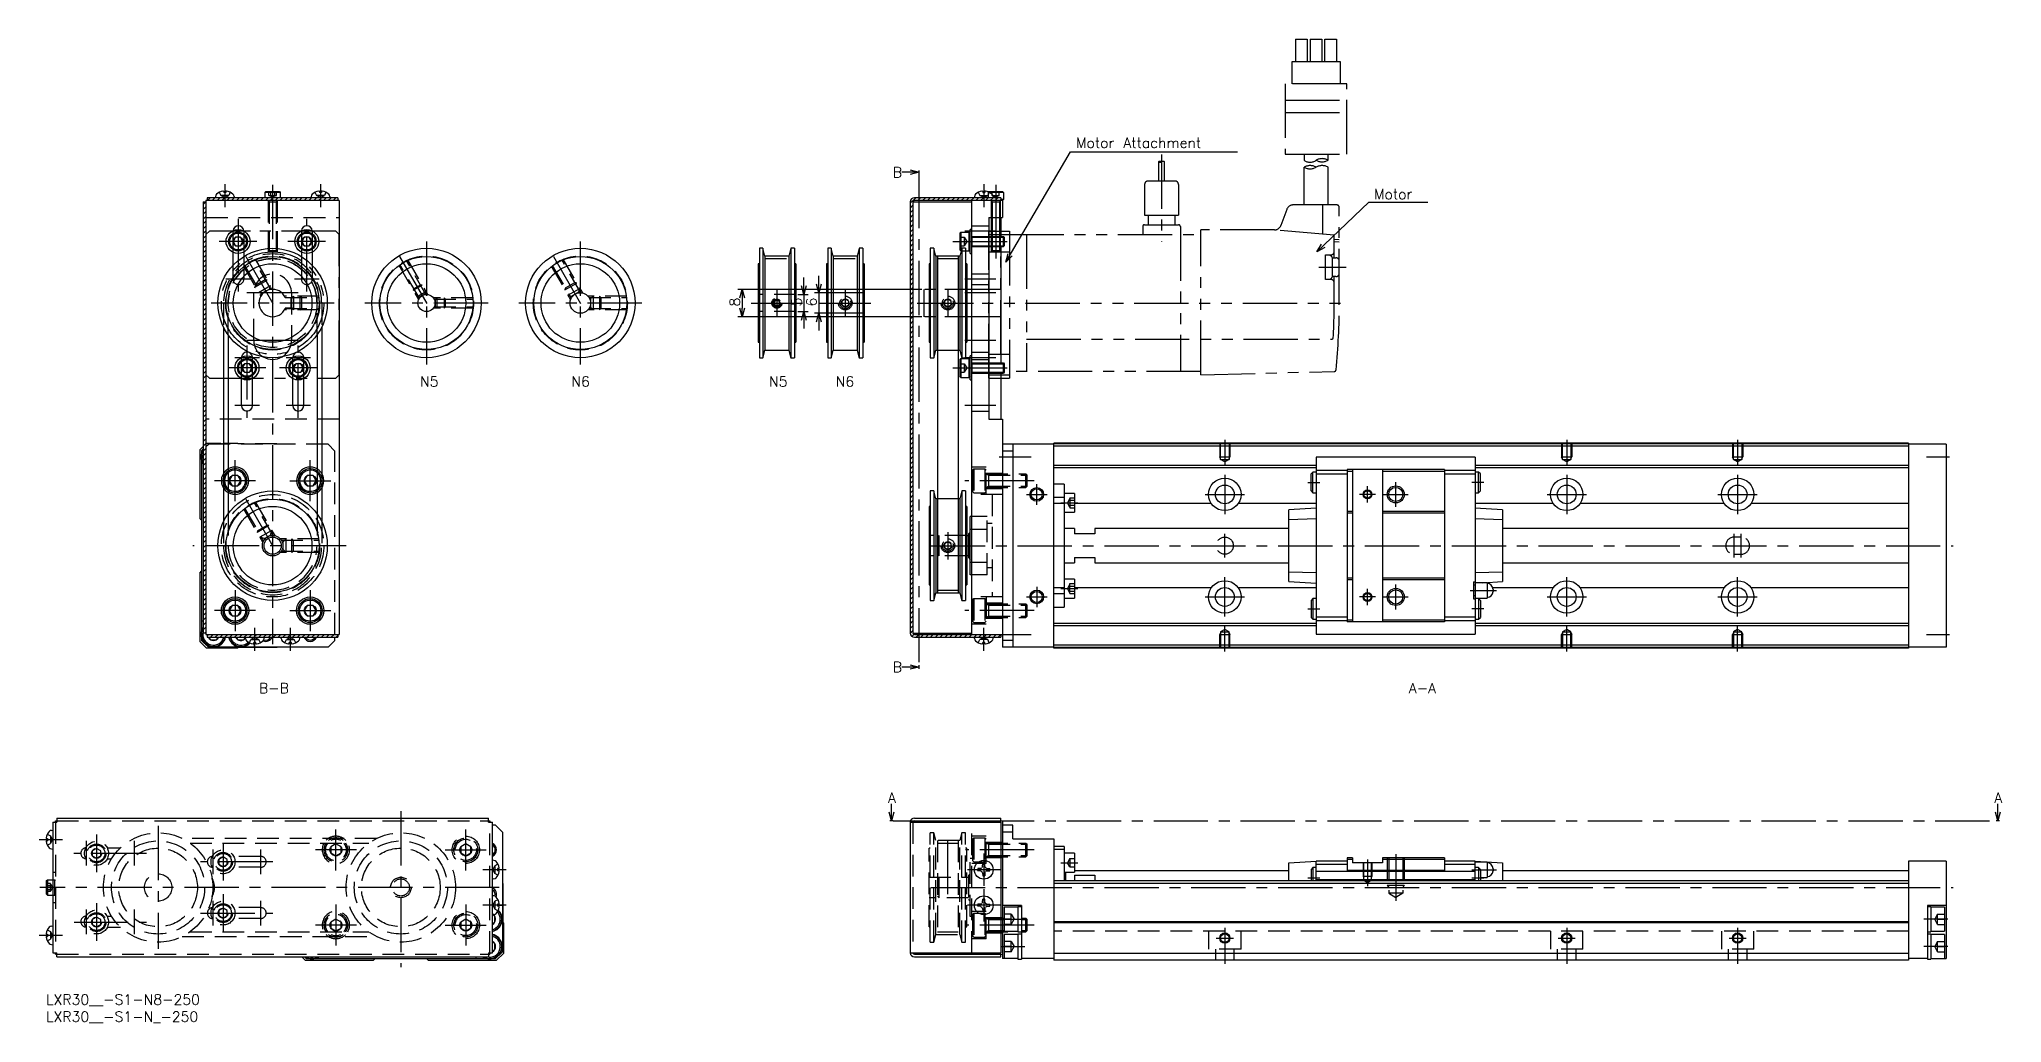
# Model space of a CAD drawing. Extents: x -2 to 572, y -8 to 279.
import ezdxf

# ---------------------------------------------------------------- set-up
doc = ezdxf.new("R2010")
doc.units = 0
doc.header["$LTSCALE"] = 0.5
doc.header["$PDMODE"] = 35
for name, pattern in [('CENTER', [50.8, 31.75, -6.35, 6.35, -6.35]), ('DASHED', [19.05, 12.7, -6.35]), ('PHANTOM', [63.5, 31.75, -6.35, 6.35, -6.35, 6.35, -6.35])]:
    doc.linetypes.add(name, pattern=pattern)
doc.layers.get('0').update_dxf_attribs({"linetype": 'CONTINUOUS'})
doc.layers.get('DEFPOINTS').update_dxf_attribs({"linetype": 'CONTINUOUS'})
for name, color, linetype in [('MSM_CENTER', 1, 'CENTER'), ('MSM_CONTINUOUS', 7, 'CONTINUOUS'), ('MSM_DASHED', 4, 'DASHED'), ('MSM_IMAGINARY', 6, 'PHANTOM'), ('MSM_NARROW', 5, 'CONTINUOUS'), ('MSM_PART_NUMBER', 7, 'CONTINUOUS')]:
    doc.layers.add(name, color=color, linetype=linetype)
doc.styles.get("Standard").update_dxf_attribs({"font": 'txt.shx', "height": 3, "bigfont": 'bigfont.shx'})
doc.dimstyles.get("Standard").update_dxf_attribs({"dimtxt": 2.5, "dimasz": 2.5, "dimexe": 1.25, "dimexo": 0.625, "dimtad": 1, "dimcen": 2.5, "dimazin": 3, "dimtfac": 1, "dimtmove": 0, "dimatfit": 3})

msp = doc.modelspace()

# ---------------------------------------------------------------- texts
at = {"layer": 'MSM_PART_NUMBER'}
for s, p in [('Motor Attachment', (301.224, 247.686)), ('B', (247.652, 239.064)), ('Motor', (388.384, 232.686)), ('N5', (109.357, 177.841)), ('N6', (153.628, 177.841)), ('N5', (211.443, 177.841)), ('N6', (230.941, 177.841)), ('B', (247.652, 94.303)), ('B-B', (62.261, 88.1)), ('A-A', (398.584, 88.1)), ('A', (246.256, 56.047)), ('A', (569.826, 56.047))]:
    msp.add_text(s, height=3, dxfattribs=at).set_placement(p)

# ---------------------------------------------------------------- blocks, each defined once
blk = doc.blocks.new('*U5')
at = {"layer": 'MSM_PART_NUMBER'}
blk.add_text('LXR30__-S1-N8-250', height=3, dxfattribs=at).set_placement((0, -3))
blk = doc.blocks.new('*U6')
at = {"layer": 'MSM_PART_NUMBER'}
blk.add_text('LXR30__-S1-N_-250', height=3, dxfattribs=at).set_placement((0, -8))
blk = doc.blocks.new('_OPEN30')
at = {"color": 0, "linetype": 'BYBLOCK'}
for p, q in [((-1, 0.27), (0, 0)), ((0, 0), (-1, -0.27)), ((0, 0), (-1, 0))]:
    blk.add_line(p, q, dxfattribs=at)
blk = doc.blocks.new('*U7')
at = {"layer": 'MSM_CONTINUOUS'}
blk.add_text('8', height=3, rotation=90, dxfattribs=at).set_placement((202.94, 201.3))
blk = doc.blocks.new('*D1')
at = {"layer": 'DEFPOINTS', "color": 0}
for p in [(256.76, 206.3), (203.56, 198.3), (256.76, 198.3)]:
    blk.add_point(p, dxfattribs=at)
at = {"layer": 'MSM_CONTINUOUS'}
for p, q in [((256.14, 206.3), (202.31, 206.3)), ((203.56, 203.8), (203.56, 200.8)), ((256.14, 198.3), (202.31, 198.3))]:
    blk.add_line(p, q, dxfattribs=at)
blk.add_blockref('*U7', (0, 0), dxfattribs=at)
at = {"layer": 'MSM_CONTINUOUS', "xscale": 2.5, "yscale": 2.5, "zscale": 2.5}
for p, rotation in [((203.56, 206.3), 90), ((203.56, 198.3), 270)]:
    blk.add_blockref('_OPEN30', p, dxfattribs=dict(at, rotation=rotation))
blk = doc.blocks.new('*U8')
at = {"layer": 'MSM_CONTINUOUS'}
blk.add_text('6', height=3, rotation=90, dxfattribs=at).set_placement((225.38, 201.3))
blk = doc.blocks.new('*D2')
at = {"layer": 'DEFPOINTS', "color": 0}
for p in [(239.26, 205.3), (226, 199.3), (239.26, 199.3)]:
    blk.add_point(p, dxfattribs=at)
at = {"layer": 'MSM_CONTINUOUS'}
for p, q in [((226, 207.8), (226, 210.3)), ((238.64, 205.3), (224.75, 205.3)), ((226, 205.3), (226, 199.3)), ((238.64, 199.3), (224.75, 199.3)), ((226, 196.8), (226, 194.3))]:
    blk.add_line(p, q, dxfattribs=at)
at = {"layer": 'MSM_CONTINUOUS', "xscale": 2.5, "yscale": 2.5, "zscale": 2.5}
for p, rotation in [((226, 205.3), 270), ((226, 199.3), 90)]:
    blk.add_blockref('_OPEN30', p, dxfattribs=dict(at, rotation=rotation))
at = {"layer": 'MSM_CONTINUOUS'}
blk.add_blockref('*U8', (0, 0), dxfattribs=at)
blk = doc.blocks.new('*U9')
at = {"layer": 'MSM_CONTINUOUS'}
blk.add_text('5', height=3, rotation=90, dxfattribs=at).set_placement((221.03, 201.3))
blk = doc.blocks.new('*D3')
at = {"layer": 'DEFPOINTS', "color": 0}
for p in [(219.26, 204.8), (219.26, 199.8), (221.66, 199.8)]:
    blk.add_point(p, dxfattribs=at)
at = {"layer": 'MSM_CONTINUOUS'}
for p, q in [((221.66, 207.3), (221.66, 209.8)), ((219.89, 204.8), (222.91, 204.8)), ((221.66, 204.8), (221.66, 199.8)), ((219.89, 199.8), (222.91, 199.8)), ((221.66, 197.3), (221.66, 194.8))]:
    blk.add_line(p, q, dxfattribs=at)
at = {"layer": 'MSM_CONTINUOUS', "xscale": 2.5, "yscale": 2.5, "zscale": 2.5}
for p, rotation in [((221.66, 204.8), 270), ((221.66, 199.8), 90)]:
    blk.add_blockref('_OPEN30', p, dxfattribs=dict(at, rotation=rotation))
at = {"layer": 'MSM_CONTINUOUS'}
blk.add_blockref('*U9', (0, 0), dxfattribs=at)

# ---------------------------------------------------------------- dimensions: what is measured, and where the dimension line sits
at = {"layer": 'MSM_CONTINUOUS'}
for base, p1, p2, picture, middle in [((221.657, 199.8), (219.261, 204.8), (219.261, 199.8), '*D3', (219.532, 202.3)), ((226.001, 199.3), (239.261, 205.3), (239.261, 199.3), '*D2', (223.876, 202.3)), ((203.561, 198.3), (256.761, 206.3), (256.761, 198.3), '*D1', (201.436, 202.3))]:
    dim = msp.add_linear_dim(base=base, p1=p1, p2=p2, angle=90, dimstyle='Standard', override={"dimlfac": 1}, dxfattribs=at)
    dim.commit()
    dim.dimension.update_dxf_attribs({"geometry": picture, "text_midpoint": middle})

# ---------------------------------------------------------------- linework, layer by layer
for p, q in [((280.261, 25.5), (280.261, 18.5)), ((280.261, 17.5), (280.261, 10.5))]:
    msp.add_line(p, q)
at = {"layer": 'MSM_CENTER'}
for p, q in [((52.261, 237.061), (52.261, 230.3)), ((66.261, 236.9), (66.261, 102.5)), ((80.261, 237.061), (80.261, 230.3)), ((255.261, 240.061), (255.261, 96.3)), ((274.261, 237.061), (274.261, 230.3)), ((277.761, 236.9), (277.761, 215.3)), ((56.148, 226.896), (56.148, 205.696)), ((76.242, 205.701), (76.242, 226.901)), ((61.648, 220.3), (50.648, 220.3)), ((59.767, 223.296), (52.567, 223.296)), ((81.742, 220.3), (70.742, 220.3)), ((79.861, 223.3), (72.661, 223.3)), ((111.261, 220.3), (111.261, 184.3)), ((156.261, 220.3), (156.261, 184.3)), ((265.261, 220.3), (282.261, 220.3)), ((277.761, 223.3), (268.761, 223.3)), ((58.386, 215.94), (67.261, 200.568)), ((103.386, 215.94), (112.261, 200.568)), ((148.386, 215.94), (157.261, 200.568)), ((59.767, 209.296), (52.567, 209.296)), ((79.861, 209.3), (72.661, 209.3)), ((277.761, 209.3), (268.761, 209.3)), ((84.261, 202.3), (48.261, 202.3)), ((73.761, 205.3), (58.761, 205.3)), ((129.261, 202.3), (93.261, 202.3)), ((174.261, 202.3), (138.261, 202.3)), ((206.261, 202.3), (221.261, 202.3)), ((213.761, 206.3), (213.761, 198.3)), ((226.261, 202.3), (241.261, 202.3)), ((233.761, 206.3), (233.761, 198.3)), ((256.261, 202.3), (271.261, 202.3)), ((263.761, 206.3), (263.761, 198.3)), ((277.761, 205.3), (268.761, 205.3)), ((73.761, 191.3), (58.761, 191.3)), ((58.761, 189.9), (58.761, 168.7)), ((73.761, 168.7), (73.761, 189.9)), ((277.761, 191.3), (268.761, 191.3)), ((62.38, 186.3), (55.18, 186.3)), ((77.38, 186.3), (70.18, 186.3)), ((277.761, 186.3), (268.761, 186.3)), ((64.261, 183.3), (53.261, 183.3)), ((79.261, 183.3), (68.261, 183.3)), ((265.261, 183.3), (282.261, 183.3)), ((62.38, 172.3), (55.18, 172.3)), ((77.38, 172.3), (70.18, 172.3)), ((277.761, 172.3), (268.761, 172.3)), ((344.761, 162.3), (344.761, 154.79)), ((444.761, 162.3), (444.761, 154.79)), ((494.761, 162.3), (494.761, 154.79)), ((55.261, 144.3), (55.261, 156.3)), ((77.261, 144.3), (77.261, 156.3)), ((278.761, 157.3), (288.161, 157.3)), ((550.011, 157.3), (556.761, 157.3)), ((61.261, 150.3), (49.261, 150.3)), ((71.261, 150.3), (83.261, 150.3)), ((288.961, 150.3), (268.761, 150.3)), ((289.761, 143.3), (289.761, 149.3)), ((344.761, 152.05), (344.761, 140.55)), ((369.011, 149.8), (372.511, 149.8)), ((394.761, 142.675), (394.761, 149.925)), ((420.511, 149.8), (417.011, 149.8)), ((444.761, 152.05), (444.761, 140.55)), ((494.761, 152.05), (494.761, 140.55)), ((58.386, 144.94), (67.261, 129.568)), ((286.761, 146.3), (292.761, 146.3)), ((296.761, 143.855), (301.761, 143.855)), ((339.011, 146.3), (350.511, 146.3)), ((388.876, 146.3), (384.146, 146.3)), ((386.511, 143.935), (386.511, 148.665)), ((391.136, 146.3), (398.386, 146.3)), ((439.011, 146.3), (450.511, 146.3)), ((489.011, 146.3), (500.511, 146.3)), ((263.761, 135.3), (263.761, 127.3)), ((344.761, 127.8), (344.761, 134.8)), ((493.761, 127.8), (493.761, 134.8)), ((495.761, 127.8), (495.761, 134.8)), ((87.761, 131.3), (42.961, 131.3)), ((258.761, 131.3), (557.761, 131.3)), ((344.761, 110.55), (344.761, 122.05)), ((444.761, 110.55), (444.761, 122.05)), ((494.761, 110.55), (494.761, 122.05)), ((55.261, 118.3), (55.261, 106.3)), ((77.261, 118.3), (77.261, 106.3)), ((286.761, 116.3), (292.761, 116.3)), ((289.761, 119.3), (289.761, 113.3)), ((296.761, 118.745), (301.761, 118.745)), ((339.011, 116.3), (350.511, 116.3)), ((388.876, 116.3), (384.146, 116.3)), ((386.511, 113.935), (386.511, 118.665)), ((391.136, 116.3), (398.386, 116.3)), ((394.761, 112.675), (394.761, 119.925)), ((416.511, 118.2), (424.211, 118.2)), ((439.011, 116.3), (450.511, 116.3)), ((489.011, 116.3), (500.511, 116.3)), ((61.261, 112.3), (49.261, 112.3)), ((71.261, 112.3), (83.261, 112.3)), ((288.961, 112.3), (268.761, 112.3)), ((369.011, 112.8), (372.511, 112.8)), ((420.511, 112.8), (417.011, 112.8)), ((61.061, 100.539), (61.061, 107.3)), ((71.461, 100.539), (71.461, 107.3)), ((274.261, 100.539), (274.261, 107.3)), ((278.761, 105.3), (288.161, 105.3)), ((344.761, 100.3), (344.761, 107.81)), ((444.761, 100.3), (444.761, 107.81)), ((494.761, 100.3), (494.761, 107.81)), ((550.011, 105.3), (556.761, 105.3)), ((103.761, 53.6), (103.761, 8)), ((14.761, 46.781), (14.761, 35.781)), ((32.761, 49.3), (32.761, 13.3)), ((84.761, 36.3), (84.761, 48.3)), ((122.761, 36.3), (122.761, 48.3)), ((247.761, 50.8), (570.831, 50.8)), ((263.761, 29.3), (263.761, 47.05)), ((-2, 45.3), (4.761, 45.3)), ((29.36, 41.281), (8.16, 41.281)), ((11.761, 44.9), (11.761, 37.7)), ((25.761, 44.9), (25.761, 37.7)), ((48.761, 42.419), (48.761, 35.219)), ((51.761, 44.3), (51.761, 33.3)), ((62.761, 42.419), (62.761, 35.219)), ((90.761, 42.3), (78.761, 42.3)), ((116.761, 42.3), (128.761, 42.3)), ((288.961, 42.3), (268.961, 42.3)), ((274.261, 41.25), (274.261, 31.75)), ((394.761, 41), (394.761, 27.407)), ((66.361, 38.8), (45.161, 38.8)), ((134.522, 36.5), (127.761, 36.5)), ((279.011, 36.5), (269.511, 36.5)), ((296.761, 38.55), (301.761, 38.55)), ((386.511, 39.5), (386.511, 31.69)), ((417.011, 36.5), (424.211, 36.5)), ((132.561, 31.3), (-1.839, 31.3)), ((51.761, 29.3), (51.761, 18.3)), ((258.761, 31.3), (557.761, 31.3)), ((274.261, 30.85), (274.261, 21.35)), ((369.011, 34.1), (372.511, 34.1)), ((417.011, 34.1), (420.511, 34.1)), ((11.765, 24.806), (11.765, 17.606)), ((14.761, 26.687), (14.761, 15.687)), ((25.765, 24.806), (25.765, 17.606)), ((45.161, 23.8), (66.361, 23.8)), ((48.761, 27.419), (48.761, 20.219)), ((62.761, 27.419), (62.761, 20.219)), ((84.761, 26.3), (84.761, 14.3)), ((122.761, 26.3), (122.761, 14.3)), ((134.522, 26.1), (127.761, 26.1)), ((279.011, 26.1), (269.511, 26.1)), ((-2, 17.3), (4.761, 17.3)), ((8.165, 21.187), (29.365, 21.187)), ((90.761, 20.3), (78.761, 20.3)), ((116.761, 20.3), (128.761, 20.3)), ((288.961, 20.3), (268.961, 20.3)), ((279.261, 22), (286.261, 22)), ((344.761, 19.5), (344.761, 9)), ((444.761, 19.5), (444.761, 9)), ((494.761, 19.5), (494.761, 9)), ((556.261, 22), (549.261, 22)), ((279.261, 14), (286.261, 14)), ((342.261, 16.5), (347.261, 16.5)), ((442.261, 16.5), (447.261, 16.5)), ((492.261, 16.5), (497.261, 16.5)), ((556.261, 14), (549.261, 14))]:
    msp.add_line(p, q, dxfattribs=at)
at = {"layer": 'MSM_CONTINUOUS'}
for p, q in [((252.761, 241.231), (255.261, 240.561)), ((255.261, 240.561), (250.261, 240.561)), ((255.261, 240.561), (252.761, 239.891)), ((255.261, 241.061), (255.261, 240.061)), ((45.961, 231.9), (46.761, 231.9)), ((45.961, 231.9), (45.961, 105.7)), ((46.761, 232.3), (46.761, 105.3)), ((85.761, 232.3), (46.761, 232.3)), ((85.361, 233.1), (47.161, 233.1)), ((47.161, 233.1), (47.161, 232.3)), ((49.546, 233.503), (49.511, 233.1)), ((51.93, 234.976), (51.945, 234.602)), ((52.577, 234.602), (51.945, 234.602)), ((52.592, 234.976), (52.577, 234.602)), ((54.976, 233.503), (55.011, 233.1)), ((64.011, 234.65), (64.261, 234.9)), ((64.011, 234.65), (64.011, 233.1)), ((68.511, 234.65), (64.011, 234.65)), ((64.261, 234.9), (68.261, 234.9)), ((68.261, 234.9), (68.511, 234.65)), ((68.511, 234.65), (68.511, 233.1)), ((77.546, 233.503), (77.511, 233.1)), ((79.93, 234.976), (79.945, 234.602)), ((80.577, 234.602), (79.945, 234.602)), ((80.592, 234.976), (80.577, 234.602)), ((82.976, 233.503), (83.011, 233.1)), ((85.361, 233.1), (85.361, 232.3)), ((85.761, 232.3), (85.761, 105.3)), ((252.761, 231.9), (252.761, 105.7)), ((253.561, 231.9), (270.761, 231.9)), ((253.561, 231.9), (253.561, 105.7)), ((279.261, 233.1), (253.961, 233.1)), ((279.761, 232.3), (253.961, 232.3)), ((270.761, 105.3), (270.761, 232.3)), ((271.546, 233.503), (271.511, 233.1)), ((273.93, 234.976), (273.945, 234.602)), ((273.945, 234.602), (274.577, 234.602)), ((274.592, 234.976), (274.577, 234.602)), ((275.667, 234.805), (275.761, 234.9)), ((275.761, 234.9), (279.761, 234.9)), ((280.011, 234.65), (275.978, 234.65)), ((276.976, 233.503), (277.011, 233.1)), ((279.261, 233.1), (279.261, 232.3)), ((280.011, 232.55), (279.261, 232.55)), ((279.761, 234.9), (280.011, 234.65)), ((279.761, 232.3), (280.011, 232.55)), ((279.761, 232.3), (279.761, 227.3)), ((280.011, 234.65), (280.011, 232.55)), ((275.761, 227.3), (275.761, 168.3)), ((275.761, 227.3), (279.761, 227.3)), ((276.461, 227.3), (276.461, 221.8)), ((279.061, 227.3), (279.061, 221.8)), ((279.261, 227.3), (279.261, 221.8)), ((55.427, 221.55), (54.705, 220.3)), ((54.705, 220.3), (55.427, 219.05)), ((56.87, 221.55), (55.427, 221.55)), ((55.427, 219.05), (56.87, 219.05)), ((57.592, 220.3), (56.87, 221.55)), ((56.87, 219.05), (57.592, 220.3)), ((75.521, 221.55), (74.799, 220.3)), ((74.799, 220.3), (75.521, 219.05)), ((76.964, 221.55), (75.521, 221.55)), ((75.521, 219.05), (76.964, 219.05)), ((77.686, 220.3), (76.964, 221.55)), ((76.964, 219.05), (77.686, 220.3)), ((209.658, 218.3), (208.623, 218.3)), ((208.623, 218.3), (208.623, 186.3)), ((209.658, 218.3), (209.658, 186.3)), ((210.261, 216.05), (209.658, 218.3)), ((217.864, 218.3), (217.261, 216.05)), ((218.899, 218.3), (217.864, 218.3)), ((217.864, 218.3), (217.864, 186.3)), ((218.899, 218.3), (218.899, 186.3)), ((228.623, 218.3), (228.623, 186.3)), ((229.658, 218.3), (228.623, 218.3)), ((229.658, 218.3), (229.658, 186.3)), ((230.261, 216.05), (229.658, 218.3)), ((237.864, 218.3), (237.261, 216.05)), ((237.864, 218.3), (237.864, 186.3)), ((238.899, 218.3), (237.864, 218.3)), ((238.899, 218.3), (238.899, 186.3)), ((258.623, 218.3), (258.623, 186.3)), ((259.658, 218.3), (258.623, 218.3)), ((259.658, 218.3), (259.658, 186.3)), ((260.261, 216.05), (259.658, 218.3)), ((267.261, 222.75), (267.561, 223.05)), ((267.261, 222.75), (267.261, 217.85)), ((267.864, 218.3), (267.261, 216.05)), ((267.561, 223.05), (269.961, 223.05)), ((267.561, 223.05), (267.561, 217.55)), ((267.864, 218.3), (267.864, 186.3)), ((268.899, 218.3), (267.864, 218.3)), ((268.899, 218.3), (268.899, 186.3)), ((270.261, 222.75), (269.961, 223.05)), ((269.961, 217.55), (269.961, 223.05)), ((270.761, 223.8), (270.261, 223.8)), ((270.261, 216.8), (270.261, 223.8)), ((275.761, 221.8), (279.991, 221.8)), ((275.761, 218.8), (279.991, 218.8)), ((276.461, 218.8), (276.461, 217.543)), ((279.061, 218.8), (279.061, 217.543)), ((279.261, 218.8), (279.261, 184.8)), ((279.991, 218.8), (279.991, 221.8)), ((279.991, 221.8), (280.261, 221.529)), ((280.261, 219.07), (279.991, 218.8)), ((280.261, 221.529), (280.261, 219.07)), ((54.661, 217.132), (54.661, 213.32)), ((57.861, 217.248), (57.861, 215.918)), ((74.661, 217.178), (74.661, 215.918)), ((77.861, 217.197), (77.861, 213.32)), ((208.261, 213.8), (208.261, 190.8)), ((208.623, 213.8), (208.261, 213.8)), ((210.261, 216.05), (210.261, 188.55)), ((217.261, 216.05), (210.261, 216.05)), ((217.261, 216.05), (217.261, 188.55)), ((219.261, 213.8), (218.899, 213.8)), ((219.261, 213.8), (219.261, 190.8)), ((228.261, 213.8), (228.261, 190.8)), ((228.623, 213.8), (228.261, 213.8)), ((237.261, 216.05), (230.261, 216.05)), ((230.261, 216.05), (230.261, 188.55)), ((237.261, 216.05), (237.261, 188.55)), ((239.261, 213.8), (238.899, 213.8)), ((239.261, 213.8), (239.261, 190.8)), ((258.623, 213.8), (258.261, 213.8)), ((258.261, 213.8), (258.261, 190.8)), ((260.261, 216.05), (260.261, 188.55)), ((267.261, 216.05), (260.261, 216.05)), ((260.761, 216.05), (260.761, 117.55)), ((266.761, 216.05), (266.761, 117.55)), ((267.561, 217.55), (267.261, 217.85)), ((267.261, 216.05), (267.261, 188.55)), ((267.561, 217.55), (267.663, 217.55)), ((268.899, 217.55), (269.961, 217.55)), ((269.261, 213.8), (268.899, 213.8)), ((269.261, 213.8), (269.261, 190.8)), ((270.261, 217.85), (269.961, 217.55)), ((270.261, 216.8), (270.761, 216.8)), ((279.061, 217.543), (276.461, 217.543)), ((276.705, 217.3), (276.461, 217.543)), ((278.818, 217.3), (276.705, 217.3)), ((278.818, 217.3), (279.061, 217.543)), ((71.661, 203.8), (69.969, 203.8)), ((71.661, 200.8), (71.661, 203.8)), ((51.91, 195.227), (51.91, 138.373)), ((71.661, 200.8), (69.969, 200.8)), ((80.613, 195.227), (80.613, 138.373)), ((53.27, 192.961), (53.27, 140.639)), ((79.253, 192.961), (79.253, 140.639)), ((208.261, 190.8), (208.623, 190.8)), ((218.899, 190.8), (219.261, 190.8)), ((228.261, 190.8), (228.623, 190.8)), ((238.899, 190.8), (239.261, 190.8)), ((258.261, 190.8), (258.623, 190.8)), ((268.899, 190.8), (269.261, 190.8)), ((58.04, 184.55), (57.318, 183.3)), ((59.483, 184.55), (58.04, 184.55)), ((60.205, 183.3), (59.483, 184.55)), ((73.04, 184.55), (72.318, 183.3)), ((74.483, 184.55), (73.04, 184.55)), ((75.205, 183.3), (74.483, 184.55)), ((208.623, 186.3), (209.658, 186.3)), ((209.658, 186.3), (210.261, 188.55)), ((210.261, 188.55), (217.261, 188.55)), ((217.261, 188.55), (217.864, 186.3)), ((217.864, 186.3), (218.899, 186.3)), ((228.623, 186.3), (229.658, 186.3)), ((229.658, 186.3), (230.261, 188.55)), ((230.261, 188.55), (237.261, 188.55)), ((237.261, 188.55), (237.864, 186.3)), ((237.864, 186.3), (238.899, 186.3)), ((258.623, 186.3), (259.658, 186.3)), ((259.658, 186.3), (260.261, 188.55)), ((260.261, 188.55), (260.761, 188.55)), ((266.761, 188.55), (267.261, 188.55)), ((267.261, 188.55), (267.864, 186.3)), ((267.261, 185.75), (267.561, 186.05)), ((267.261, 185.75), (267.261, 180.85)), ((267.561, 186.05), (269.961, 186.05)), ((267.561, 186.05), (267.561, 180.55)), ((267.864, 186.3), (268.899, 186.3)), ((269.961, 180.55), (269.961, 186.05)), ((270.261, 185.75), (269.961, 186.05)), ((270.761, 186.8), (270.261, 186.8)), ((270.261, 179.8), (270.261, 186.8)), ((275.761, 184.8), (279.991, 184.8)), ((279.991, 181.8), (279.991, 184.8)), ((279.991, 184.8), (280.261, 184.529)), ((280.261, 184.529), (280.261, 182.07)), ((57.161, 172.3), (57.161, 180.187)), ((57.318, 183.3), (58.04, 182.05)), ((58.04, 182.05), (59.483, 182.05)), ((59.483, 182.05), (60.205, 183.3)), ((60.361, 172.3), (60.361, 180.187)), ((72.161, 172.3), (72.161, 180.187)), ((72.318, 183.3), (73.04, 182.05)), ((73.04, 182.05), (74.483, 182.05)), ((74.483, 182.05), (75.205, 183.3)), ((75.361, 172.3), (75.361, 180.187)), ((267.561, 180.55), (267.261, 180.85)), ((267.561, 180.55), (269.961, 180.55)), ((270.261, 180.85), (269.961, 180.55)), ((270.261, 179.8), (270.761, 179.8)), ((275.761, 181.8), (279.991, 181.8)), ((279.261, 181.8), (279.261, 168.3)), ((280.261, 182.07), (279.991, 181.8)), ((275.761, 168.3), (279.761, 168.3)), ((279.761, 168.3), (279.761, 101.6)), ((294.761, 161), (279.761, 161)), ((282.761, 161), (282.761, 101.6)), ((544.761, 161.3), (294.761, 161.3)), ((294.761, 101.3), (294.761, 161.3)), ((544.761, 161.1), (294.761, 161.1)), ((544.761, 161.3), (544.761, 101.3)), ((555.761, 161), (544.761, 161)), ((555.761, 161), (555.761, 101.6)), ((44.961, 159.3), (45.961, 160.3)), ((44.961, 159.3), (44.961, 139.3)), ((45.461, 159), (45.961, 159.5)), ((45.461, 159), (45.461, 158.336)), ((45.461, 156.264), (45.461, 106.336)), ((282.761, 159), (279.761, 159)), ((544.761, 160.4), (294.761, 160.4)), ((418.011, 157.2), (371.511, 157.2)), ((371.511, 157.2), (371.511, 105.4)), ((418.011, 157.2), (418.011, 105.4)), ((54.395, 151.8), (53.529, 150.3)), ((53.529, 150.3), (54.395, 148.8)), ((56.127, 151.8), (54.395, 151.8)), ((56.993, 150.3), (56.127, 151.8)), ((56.127, 148.8), (56.993, 150.3)), ((76.395, 151.8), (75.529, 150.3)), ((75.529, 150.3), (76.395, 148.8)), ((78.127, 151.8), (76.395, 151.8)), ((78.993, 150.3), (78.127, 151.8)), ((78.127, 148.8), (78.993, 150.3)), ((371.511, 154.75), (294.761, 154.75)), ((371.511, 154.05), (294.761, 154.05)), ((297.761, 149.3), (294.761, 149.3)), ((297.761, 149.3), (297.761, 113.3)), ((370.511, 152.8), (370.011, 152.3)), ((370.011, 147.3), (370.011, 152.3)), ((370.511, 146.8), (370.511, 152.8)), ((371.511, 152.8), (370.511, 152.8)), ((380.511, 153.25), (371.511, 153.25)), ((380.511, 152.25), (371.511, 152.25)), ((380.511, 153.55), (380.511, 109.05)), ((409.011, 153.55), (380.511, 153.55)), ((382.161, 153.05), (380.511, 153.05)), ((382.161, 153.55), (382.161, 109.05)), ((390.861, 153.55), (390.861, 109.05)), ((409.011, 153.05), (390.861, 153.05)), ((409.011, 153.55), (409.011, 109.05)), ((418.011, 153.25), (409.011, 153.25)), ((418.011, 152.25), (409.011, 152.25)), ((544.761, 154.75), (418.011, 154.75)), ((544.761, 154.05), (418.011, 154.05)), ((419.011, 152.8), (418.011, 152.8)), ((419.511, 152.3), (419.011, 152.8)), ((419.011, 146.8), (419.011, 152.8)), ((419.511, 147.3), (419.511, 152.3)), ((54.395, 148.8), (56.127, 148.8)), ((76.395, 148.8), (78.127, 148.8)), ((258.623, 147.3), (258.623, 115.3)), ((259.658, 147.3), (258.623, 147.3)), ((260.261, 145.05), (259.658, 147.3)), ((259.658, 147.3), (259.658, 115.3)), ((260.761, 145.05), (260.261, 145.05)), ((260.261, 145.05), (260.261, 117.55)), ((267.261, 145.05), (266.761, 145.05)), ((267.864, 147.3), (267.261, 145.05)), ((267.261, 145.05), (267.261, 117.55)), ((267.864, 147.3), (267.864, 115.3)), ((268.899, 147.3), (267.864, 147.3)), ((268.899, 147.3), (268.899, 115.3)), ((297.761, 145.431), (294.761, 145.431)), ((297.761, 143.68), (294.761, 143.68)), ((300.761, 146.605), (297.761, 146.605)), ((300.761, 146.605), (300.761, 141.105)), ((340.814, 143.658), (300.761, 143.658)), ((371.511, 143.658), (348.708, 143.658)), ((370.011, 147.3), (370.511, 146.8)), ((370.511, 146.8), (371.511, 146.8)), ((418.011, 146.8), (419.011, 146.8)), ((440.814, 143.658), (418.011, 143.658)), ((419.011, 146.8), (419.511, 147.3)), ((490.814, 143.658), (448.708, 143.658)), ((544.761, 143.658), (498.708, 143.658)), ((44.961, 139.3), (45.461, 138.8)), ((258.261, 142.8), (258.261, 119.8)), ((258.623, 142.8), (258.261, 142.8)), ((269.261, 142.8), (268.899, 142.8)), ((269.261, 142.8), (269.261, 119.8)), ((270.261, 122.8), (270.261, 139.8)), ((270.761, 139.8), (270.261, 139.8)), ((297.761, 141.105), (300.761, 141.105)), ((371.511, 142.3), (363.511, 141.769)), ((363.511, 120.831), (363.511, 141.769)), ((371.511, 139.156), (363.511, 138.903)), ((382.161, 141.3), (380.511, 141.3)), ((382.161, 140.8), (380.511, 140.8)), ((409.011, 141.3), (390.861, 141.3)), ((409.011, 140.8), (390.861, 140.8)), ((426.011, 141.769), (418.011, 142.3)), ((426.011, 138.903), (418.011, 139.156)), ((426.011, 141.769), (426.011, 120.831)), ((269.261, 134.3), (269.761, 134.3)), ((270.261, 135.3), (269.761, 134.8)), ((269.761, 134.8), (269.761, 127.8)), ((270.261, 136.122), (270.761, 136.122)), ((300.761, 136.3), (297.761, 136.3)), ((300.761, 136.3), (300.761, 134.8)), ((306.761, 134.8), (300.761, 134.8)), ((306.761, 136.3), (306.761, 134.8)), ((363.511, 136.3), (306.761, 136.3)), ((544.761, 136.3), (426.011, 136.3)), ((269.761, 128.3), (269.261, 128.3)), ((269.761, 127.8), (270.261, 127.3)), ((270.261, 126.478), (270.761, 126.478)), ((297.761, 126.3), (300.761, 126.3)), ((300.761, 127.8), (306.761, 127.8)), ((300.761, 127.8), (300.761, 126.3)), ((306.761, 127.8), (306.761, 126.3)), ((306.761, 126.3), (363.511, 126.3)), ((426.011, 126.3), (544.761, 126.3)), ((44.961, 123.3), (45.461, 123.8)), ((44.961, 123.3), (44.961, 103.3)), ((270.761, 122.8), (270.261, 122.8)), ((300.761, 121.49), (297.761, 121.49)), ((300.761, 121.49), (300.761, 115.99)), ((363.511, 123.697), (371.511, 123.444)), ((363.511, 120.831), (371.511, 120.3)), ((382.161, 121.8), (380.511, 121.8)), ((382.161, 121.3), (380.511, 121.3)), ((409.011, 121.8), (390.861, 121.8)), ((409.011, 121.3), (390.861, 121.3)), ((417.511, 120.7), (417.511, 115.7)), ((417.511, 120.7), (418.011, 120.7)), ((418.011, 123.444), (426.011, 123.697)), ((420.27, 120.45), (426.011, 120.831)), ((258.261, 119.8), (258.623, 119.8)), ((258.623, 115.3), (259.658, 115.3)), ((259.658, 115.3), (260.261, 117.55)), ((260.261, 117.55), (267.261, 117.55)), ((267.261, 117.55), (267.864, 115.3)), ((267.864, 115.3), (268.899, 115.3)), ((268.899, 119.8), (269.261, 119.8)), ((297.761, 118.92), (294.761, 118.92)), ((297.761, 117.169), (294.761, 117.169)), ((297.761, 115.99), (300.761, 115.99)), ((340.814, 118.942), (300.761, 118.942)), ((371.511, 118.942), (348.708, 118.942)), ((370.511, 115.8), (370.011, 115.3)), ((370.011, 115.3), (370.011, 110.3)), ((371.511, 115.8), (370.511, 115.8)), ((370.511, 115.8), (370.511, 109.8)), ((418.011, 119.7), (417.511, 119.7)), ((417.511, 116.7), (418.011, 116.7)), ((417.511, 115.7), (418.011, 115.7)), ((421.461, 120.45), (418.011, 120.45)), ((418.011, 115.95), (421.461, 115.95)), ((419.011, 115.8), (418.011, 115.8)), ((419.011, 115.8), (419.011, 109.8)), ((419.511, 115.3), (419.011, 115.8)), ((419.511, 115.3), (419.511, 110.3)), ((421.461, 120.45), (421.461, 115.95)), ((440.814, 118.942), (423.154, 118.942)), ((423.211, 118.5), (423.211, 117.9)), ((490.814, 118.942), (448.708, 118.942)), ((544.761, 118.942), (498.708, 118.942)), ((45.461, 109.3), (45.961, 109.3)), ((54.395, 113.8), (53.529, 112.3)), ((53.529, 112.3), (54.395, 110.8)), ((56.127, 113.8), (54.395, 113.8)), ((54.395, 110.8), (56.127, 110.8)), ((56.993, 112.3), (56.127, 113.8)), ((56.127, 110.8), (56.993, 112.3)), ((76.395, 113.8), (75.529, 112.3)), ((75.529, 112.3), (76.395, 110.8)), ((78.127, 113.8), (76.395, 113.8)), ((76.395, 110.8), (78.127, 110.8)), ((78.993, 112.3), (78.127, 113.8)), ((78.127, 110.8), (78.993, 112.3)), ((294.761, 113.3), (297.761, 113.3)), ((370.011, 110.3), (370.511, 109.8)), ((370.511, 109.8), (371.511, 109.8)), ((380.511, 110.35), (371.511, 110.35)), ((380.511, 109.35), (371.511, 109.35)), ((382.161, 109.55), (380.511, 109.55)), ((409.011, 109.55), (390.861, 109.55)), ((418.011, 110.35), (409.011, 110.35)), ((418.011, 109.35), (409.011, 109.35)), ((418.011, 109.8), (419.011, 109.8)), ((419.011, 109.8), (419.511, 110.3)), ((45.461, 104.264), (45.461, 103.6)), ((45.461, 103.6), (47.461, 101.6)), ((46.761, 105.7), (45.961, 105.7)), ((46.761, 105.3), (85.761, 105.3)), ((47.161, 105.3), (47.161, 104.5)), ((47.161, 104.5), (85.361, 104.5)), ((47.691, 104.5), (48.095, 103.8)), ((48.095, 103.8), (49.827, 103.8)), ((49.827, 103.8), (50.231, 104.5)), ((55.691, 104.5), (56.095, 103.8)), ((56.095, 103.8), (57.827, 103.8)), ((57.827, 103.8), (58.231, 104.5)), ((58.346, 104.097), (58.311, 104.5)), ((63.776, 104.097), (63.811, 104.5)), ((68.746, 104.097), (68.711, 104.5)), ((74.176, 104.097), (74.211, 104.5)), ((84.461, 103.6), (82.461, 101.6)), ((84.461, 103.6), (84.461, 104.5)), ((85.361, 105.3), (85.361, 104.5)), ((253.561, 105.7), (270.761, 105.7)), ((253.961, 105.3), (279.761, 105.3)), ((253.961, 104.5), (279.261, 104.5)), ((271.546, 104.097), (271.511, 104.5)), ((276.976, 104.097), (277.011, 104.5)), ((279.261, 105.3), (279.261, 104.5)), ((282.761, 103.6), (279.761, 103.6)), ((371.511, 108.55), (294.761, 108.55)), ((371.511, 107.85), (294.761, 107.85)), ((371.511, 105.4), (418.011, 105.4)), ((409.011, 109.05), (380.511, 109.05)), ((544.761, 108.55), (418.011, 108.55)), ((544.761, 107.85), (418.011, 107.85)), ((46.961, 101.3), (44.961, 103.3)), ((55.961, 101.3), (46.961, 101.3)), ((82.461, 101.6), (47.461, 101.6)), ((55.961, 101.3), (56.161, 101.5)), ((67.461, 101.5), (56.161, 101.5)), ((60.73, 102.624), (60.745, 102.998)), ((61.377, 102.998), (60.745, 102.998)), ((60.961, 101.6), (60.961, 102.998)), ((61.392, 102.624), (61.377, 102.998)), ((67.561, 101.6), (67.461, 101.5)), ((71.13, 102.624), (71.145, 102.998)), ((71.777, 102.998), (71.145, 102.998)), ((71.792, 102.624), (71.777, 102.998)), ((273.93, 102.624), (273.945, 102.998)), ((274.577, 102.998), (273.945, 102.998)), ((274.592, 102.624), (274.577, 102.998)), ((294.761, 101.6), (279.761, 101.6)), ((544.761, 102.2), (294.761, 102.2)), ((544.761, 101.5), (294.761, 101.5)), ((544.761, 101.3), (294.761, 101.3)), ((555.761, 101.6), (544.761, 101.6)), ((255.261, 95.8), (250.261, 95.8)), ((252.761, 96.47), (255.261, 95.8)), ((255.261, 95.8), (252.761, 95.13)), ((255.261, 96.3), (255.261, 95.3)), ((247.261, 50.8), (246.591, 53.3)), ((247.261, 50.8), (247.261, 55.8)), ((247.931, 53.3), (247.261, 50.8)), ((570.831, 50.8), (570.161, 53.3)), ((570.831, 50.8), (570.831, 55.8)), ((571.501, 53.3), (570.831, 50.8)), ((1.558, 48.015), (1.961, 48.05)), ((1.961, 50.4), (1.961, 12.2)), ((1.961, 50.4), (3.161, 50.4)), ((2.761, 50.8), (3.161, 50.8)), ((2.761, 50.4), (2.761, 50.8)), ((3.161, 51.6), (129.361, 51.6)), ((3.161, 51.6), (3.161, 50.4)), ((129.361, 50.4), (129.361, 51.6)), ((129.361, 50.8), (129.761, 50.8)), ((129.361, 50.4), (130.561, 50.4)), ((129.761, 50.8), (129.761, 50.4)), ((130.561, 12.2), (130.561, 50.4)), ((131.461, 49.5), (130.561, 49.5)), ((131.461, 49.5), (133.461, 47.5)), ((133.461, 47.5), (133.461, 12.5)), ((247.761, 50.8), (246.761, 50.8)), ((252.761, 50.4), (279.261, 50.4)), ((252.761, 50.4), (252.761, 12.2)), ((253.961, 51.6), (279.261, 51.6)), ((253.961, 50.8), (279.761, 50.8)), ((270.761, 50.4), (270.761, 50.8)), ((279.261, 50.8), (279.261, 51.6)), ((279.261, 50.4), (279.261, 12.2)), ((279.761, 50.8), (279.761, 10.5)), ((282.761, 49.5), (279.761, 49.5)), ((282.761, 47.5), (279.761, 47.5)), ((282.761, 45.5), (282.761, 49.5)), ((571.331, 50.8), (570.331, 50.8)), ((0.086, 45.631), (0.46, 45.616)), ((0.086, 44.969), (0.46, 44.984)), ((0.46, 45.616), (0.46, 44.984)), ((1.558, 42.585), (1.961, 42.55)), ((282.761, 45.5), (294.761, 45.5)), ((294.761, 45.5), (294.761, 10)), ((297.761, 43.3), (294.761, 43.3)), ((297.761, 42.45), (294.761, 42.45)), ((297.761, 43.3), (297.761, 33.2)), ((300.761, 41.3), (297.761, 41.3)), ((300.761, 41.3), (300.761, 35.8)), ((130.964, 39.215), (130.561, 39.25)), ((132.437, 36.831), (132.063, 36.816)), ((132.063, 36.816), (132.063, 36.184)), ((132.437, 36.169), (132.063, 36.184)), ((273.336, 36.831), (272.489, 36.816)), ((273.336, 36.169), (272.489, 36.184)), ((273.336, 36.831), (273.741, 37.02)), ((273.336, 36.169), (273.741, 35.98)), ((273.93, 37.425), (273.741, 37.02)), ((273.93, 35.575), (273.741, 35.98)), ((273.93, 37.425), (273.945, 38.272)), ((273.93, 35.575), (273.945, 34.728)), ((274.592, 37.425), (274.577, 38.272)), ((274.592, 35.575), (274.577, 34.728)), ((274.592, 37.425), (274.781, 37.02)), ((274.592, 35.575), (274.781, 35.98)), ((275.186, 36.831), (274.781, 37.02)), ((275.186, 36.169), (274.781, 35.98)), ((275.186, 36.831), (276.033, 36.816)), ((275.186, 36.169), (276.033, 36.184)), ((297.761, 35.8), (300.761, 35.8)), ((298.261, 33.2), (298.261, 35.8)), ((300.761, 36.3), (363.511, 36.3)), ((300.761, 34.871), (306.761, 34.871)), ((300.761, 34.871), (300.761, 33.2)), ((306.761, 34.871), (306.761, 33.2)), ((363.511, 38.497), (371.511, 39)), ((363.511, 33.2), (363.511, 38.497)), ((370.511, 37.1), (370.011, 36.6)), ((370.011, 36.6), (370.011, 33.2)), ((371.511, 37.1), (370.511, 37.1)), ((370.511, 37.1), (370.511, 33.2)), ((380.511, 39), (371.511, 39)), ((371.511, 33.2), (371.511, 39)), ((380.511, 38), (371.511, 38)), ((418.011, 36), (371.511, 36)), ((380.511, 40), (380.511, 36.286)), ((382.161, 40), (380.511, 40)), ((382.161, 39.5), (380.511, 39.5)), ((409.011, 36.286), (380.511, 36.286)), ((382.161, 40), (382.161, 38.5)), ((390.861, 38.5), (382.161, 38.5)), ((390.861, 40), (390.861, 38.5)), ((409.011, 40), (390.861, 40)), ((409.011, 39.5), (390.861, 39.5)), ((409.011, 40), (409.011, 36.286)), ((418.011, 39), (409.011, 39)), ((418.011, 38), (409.011, 38)), ((418.011, 39), (426.011, 38.497)), ((418.011, 33.2), (418.011, 39)), ((421.461, 38.75), (418.011, 38.75)), ((419.011, 37.1), (418.011, 37.1)), ((419.511, 36.6), (419.011, 37.1)), ((419.011, 37.1), (419.011, 33.2)), ((419.511, 36.6), (419.511, 33.2)), ((421.461, 38.75), (421.461, 34.25)), ((423.211, 36.8), (423.211, 36.2)), ((426.011, 38.497), (426.011, 33.2)), ((426.011, 36.3), (544.761, 36.3)), ((544.761, 39), (544.761, 10)), ((555.761, 39), (544.761, 39)), ((555.761, 39), (555.761, 10.5)), ((0.161, 33.3), (0.411, 33.55)), ((0.161, 29.3), (0.161, 33.3)), ((0.411, 29.05), (0.161, 29.3)), ((0.411, 33.55), (0.411, 29.05)), ((0.411, 33.55), (1.961, 33.55)), ((0.411, 29.05), (1.961, 29.05)), ((130.964, 33.785), (130.561, 33.75)), ((130.964, 28.815), (130.561, 28.85)), ((133.461, 32.6), (133.561, 32.5)), ((133.561, 32.5), (133.561, 21.2)), ((544.761, 33.2), (294.761, 33.2)), ((544.761, 32.5), (294.761, 32.5)), ((418.011, 33.5), (371.511, 33.5)), ((419.511, 34.25), (421.461, 34.25)), ((130.964, 23.385), (130.561, 23.35)), ((131.261, 22.866), (130.561, 23.27)), ((132.437, 26.431), (132.063, 26.416)), ((132.063, 26.416), (132.063, 25.784)), ((133.461, 26), (132.063, 26)), ((132.437, 25.769), (132.063, 25.784)), ((273.336, 26.431), (272.489, 26.416)), ((273.336, 25.769), (272.489, 25.784)), ((273.336, 26.431), (273.741, 26.62)), ((273.336, 25.769), (273.741, 25.58)), ((273.93, 27.025), (273.741, 26.62)), ((273.93, 25.175), (273.741, 25.58)), ((273.93, 27.025), (273.945, 27.872)), ((273.93, 25.175), (273.945, 24.328)), ((274.592, 27.025), (274.577, 27.872)), ((274.592, 25.175), (274.577, 24.328)), ((274.592, 27.025), (274.781, 26.62)), ((274.592, 25.175), (274.781, 25.58)), ((275.186, 26.431), (274.781, 26.62)), ((275.186, 25.769), (274.781, 25.58)), ((275.186, 26.431), (276.033, 26.416)), ((275.186, 25.769), (276.033, 25.784)), ((285.261, 26), (279.761, 26)), ((284.261, 25.5), (280.261, 25.5)), ((285.261, 25.65), (284.261, 25.65)), ((284.261, 25.65), (284.261, 18.35)), ((285.261, 26), (285.261, 10.35)), ((555.761, 26), (550.261, 26)), ((550.261, 26), (550.261, 10.35)), ((551.261, 25.65), (550.261, 25.65)), ((551.261, 25.65), (551.261, 18.35)), ((555.261, 25.5), (551.261, 25.5)), ((555.261, 25.5), (555.261, 18.5)), ((0.086, 17.631), (0.46, 17.616)), ((0.46, 17.616), (0.46, 16.984)), ((1.558, 20.015), (1.961, 20.05)), ((130.561, 20.73), (131.261, 21.134)), ((131.261, 21.134), (131.261, 22.866)), ((133.761, 21), (133.561, 21.2)), ((133.761, 21), (133.761, 12)), ((280.261, 18.5), (284.261, 18.5)), ((284.261, 17.5), (280.261, 17.5)), ((284.261, 18.35), (285.261, 18.35)), ((285.261, 17.65), (284.261, 17.65)), ((284.261, 17.65), (284.261, 10.35)), ((544.761, 21.2), (294.761, 21.2)), ((544.761, 21), (294.761, 21)), ((550.261, 18.35), (551.261, 18.35)), ((551.261, 17.65), (550.261, 17.65)), ((551.261, 18.5), (555.261, 18.5)), ((551.261, 17.65), (551.261, 10.35)), ((555.261, 17.5), (551.261, 17.5)), ((555.261, 17.5), (555.261, 10.5)), ((0.086, 16.969), (0.46, 16.984)), ((1.558, 14.585), (1.961, 14.55)), ((1.961, 12.2), (3.161, 12.2)), ((2.761, 11.8), (2.761, 12.2)), ((2.761, 11.8), (3.161, 11.8)), ((3.161, 11), (3.161, 12.2)), ((129.361, 12.2), (130.561, 12.2)), ((129.361, 12.2), (129.361, 11)), ((129.361, 11.8), (129.761, 11.8)), ((129.761, 12.2), (129.761, 11.8)), ((131.261, 14.866), (130.561, 15.27)), ((130.561, 12.73), (131.261, 13.134)), ((131.261, 13.134), (131.261, 14.866)), ((131.461, 10.5), (133.461, 12.5)), ((133.761, 12), (131.761, 10)), ((252.761, 12.2), (279.261, 12.2)), ((253.961, 11.8), (279.761, 11.8)), ((270.761, 11.8), (270.761, 12.2)), ((279.261, 11), (279.261, 11.8)), ((544.761, 12), (294.761, 12)), ((3.161, 11), (129.361, 11)), ((75.761, 10), (74.761, 11)), ((76.061, 10.5), (75.561, 11)), ((75.761, 10), (95.761, 10)), ((76.061, 10.5), (76.726, 10.5)), ((78.797, 10.5), (128.726, 10.5)), ((95.761, 10), (96.261, 10.5)), ((111.761, 10), (111.261, 10.5)), ((111.761, 10), (131.761, 10)), ((125.761, 10.5), (125.761, 11)), ((130.797, 10.5), (131.461, 10.5)), ((253.961, 11), (279.261, 11)), ((284.261, 10.5), (279.761, 10.5)), ((284.261, 10.35), (285.261, 10.35)), ((294.761, 10.5), (285.261, 10.5)), ((544.761, 10), (294.761, 10)), ((550.261, 10.5), (544.761, 10.5)), ((550.261, 10.35), (551.261, 10.35)), ((551.261, 10.5), (555.761, 10.5))]:
    msp.add_line(p, q, dxfattribs=at)
for centre, radius in [((66.261, 202.3), 16), ((56.148, 220.3), 3.5), ((56.148, 220.3), 2.75), ((56.148, 220.3), 2.45), ((56.148, 220.3), 1.443), ((76.242, 220.3), 3.5), ((76.242, 220.3), 2.75), ((76.242, 220.3), 2.45), ((76.242, 220.3), 1.443), ((111.261, 202.3), 16), ((156.261, 202.3), 16), ((66.261, 202.3), 13.618), ((66.261, 202.3), 11.5), ((111.261, 202.3), 13.618), ((111.261, 202.3), 11.5), ((156.261, 202.3), 13.618), ((156.261, 202.3), 11.5), ((111.261, 202.3), 2.5), ((156.261, 202.3), 3), ((58.761, 183.3), 3.5), ((58.761, 183.3), 2.75), ((58.761, 183.3), 2.45), ((58.761, 183.3), 1.443), ((73.761, 183.3), 3.5), ((73.761, 183.3), 2.75), ((73.761, 183.3), 2.45), ((73.761, 183.3), 1.443), ((55.261, 150.3), 1.732), ((77.261, 150.3), 1.732), ((344.761, 146.3), 4.75), ((444.761, 146.3), 4.75), ((494.761, 146.3), 4.75), ((66.261, 131.3), 16), ((66.261, 131.3), 13.618), ((289.761, 146.3), 1.621), ((344.761, 146.3), 2.75), ((386.511, 146.3), 1.057), ((386.511, 146.3), 1.057), ((394.761, 146.3), 2.067), ((394.761, 146.3), 2.067), ((444.761, 146.3), 2.75), ((494.761, 146.3), 2.75), ((66.261, 131.3), 11.5), ((66.261, 131.3), 3), ((66.261, 131.3), 2.5), ((344.761, 116.3), 4.75), ((444.761, 116.3), 4.75), ((494.761, 116.3), 4.75), ((55.261, 112.3), 4), ((55.261, 112.3), 3.5), ((55.261, 112.3), 3.1), ((77.261, 112.3), 4), ((77.261, 112.3), 3.5), ((77.261, 112.3), 3.1), ((289.761, 116.3), 1.621), ((344.761, 116.3), 2.75), ((386.511, 116.3), 1.057), ((386.511, 116.3), 1.057), ((394.761, 116.3), 2.067), ((394.761, 116.3), 2.067), ((444.761, 116.3), 2.75), ((494.761, 116.3), 2.75), ((55.261, 112.3), 1.732), ((77.261, 112.3), 1.732), ((274.261, 36.5), 2.75), ((274.261, 26.1), 2.75), ((344.761, 16.5), 1.23), ((444.761, 16.5), 1.23), ((494.761, 16.5), 1.23)]:
    msp.add_circle(centre, radius, dxfattribs=at)
for centre, radius, start, end in [((50.543, 233.416), 1, 133.426718, 175), ((52.261, 231.6), 3.5, 98.53957, 133.426718), ((51.727, 234.778), 0.284, 44.187183, 87.061735), ((52.795, 234.778), 0.284, 92.938265, 135.812817), ((52.261, 231.6), 3.5, 46.573282, 81.46043), ((53.98, 233.416), 1, 5, 46.573282), ((78.543, 233.416), 1, 133.426718, 175), ((80.261, 231.6), 3.5, 98.53957, 133.426718), ((79.727, 234.778), 0.284, 44.187183, 87.061735), ((80.795, 234.778), 0.284, 92.938265, 135.812817), ((80.261, 231.6), 3.5, 46.573282, 81.46043), ((81.98, 233.416), 1, 5, 46.573282), ((253.961, 231.9), 1.2, 90, 180), ((253.961, 231.9), 0.4, 90, 180), ((272.543, 233.416), 1, 133.426718, 175), ((274.261, 231.6), 3.5, 98.53957, 133.426718), ((273.727, 234.778), 0.284, 44.187183, 87.061735), ((274.795, 234.778), 0.284, 92.938265, 135.812817), ((274.261, 231.6), 3.5, 46.573282, 81.46043), ((275.98, 233.416), 1, 5, 46.573282), ((56.261, 223.3), 1.6, 1.891155, 173.805526), ((76.261, 223.3), 1.6, 3.761439, 175.522431), ((66.261, 202.3), 4, 22.024313, 337.975687), ((58.761, 186.3), 1.6, 4.121688, 175.878312), ((66.261, 191.3), 5.5, 239.963016, 300.036984), ((73.761, 186.3), 1.6, 4.121688, 175.878312), ((58.761, 172.3), 1.6, 180, 0), ((73.761, 172.3), 1.6, 180, 0), ((48.961, 157.3), 3.65, 145.277788, 214.722212), ((48.961, 157.3), 3.5, 148.997917, 211.002083), ((48.961, 157.3), 3.1, 165.408917, 194.591083), ((55.261, 150.3), 4, 133.432537, 226.567463), ((55.261, 150.3), 3.5, 141.786789, 218.213211), ((55.261, 150.3), 3.1, 152.510666, 207.489334), ((55.261, 150.3), 4, 240.165261, 119.834739), ((55.261, 150.3), 3.5, 235.349333, 124.650667), ((55.261, 150.3), 3.1, 230.063704, 129.936296), ((77.261, 150.3), 4, 60.165261, 299.834739), ((77.261, 150.3), 3.5, 55.349333, 304.650667), ((77.261, 150.3), 3.1, 50.063704, 309.936296), ((77.261, 150.3), 4, 313.432537, 46.567463), ((77.261, 150.3), 3.5, 321.786789, 38.213211), ((77.261, 150.3), 3.1, 332.510666, 27.489334), ((421.461, 118.5), 1.75, 0, 90), ((421.461, 117.9), 1.75, 270, 0), ((48.961, 105.3), 3.65, 145.277788, 347.339238), ((48.961, 105.3), 3.5, 148.997917, 346.78702), ((48.961, 105.3), 3.1, 165.408917, 345.044752), ((48.961, 105.3), 1.732, 207.508501, 332.491499), ((56.961, 105.3), 3.65, 192.660762, 316.924207), ((56.961, 105.3), 3.5, 193.21298, 316.143511), ((56.961, 105.3), 3.1, 194.955248, 314.333245), ((56.961, 105.3), 1.732, 207.508501, 322.407858), ((59.343, 104.184), 1, 185, 226.573282), ((61.061, 106), 3.5, 226.573282, 261.46043), ((61.061, 106), 3.5, 278.53957, 313.426718), ((62.78, 104.184), 1, 313.426718, 355), ((64.261, 105.3), 1.621, 249.551175, 330.427629), ((69.743, 104.184), 1, 185, 226.573282), ((71.461, 106), 3.5, 226.573282, 261.46043), ((71.461, 106), 3.5, 278.53957, 313.426718), ((73.18, 104.184), 1, 313.426718, 355), ((77.261, 105.3), 1.621, 209.572371, 330.427629), ((253.961, 105.7), 1.2, 180, 270), ((253.961, 105.7), 0.4, 180, 270), ((272.543, 104.184), 1, 185, 226.573282), ((274.261, 106), 3.5, 226.573282, 261.46043), ((274.261, 106), 3.5, 278.53957, 313.426718), ((275.98, 104.184), 1, 313.426718, 355), ((60.527, 102.822), 0.284, 272.938265, 315.812817), ((61.595, 102.822), 0.284, 224.187183, 267.061735), ((70.927, 102.822), 0.284, 272.938265, 315.812817), ((71.995, 102.822), 0.284, 224.187183, 267.061735), ((273.727, 102.822), 0.284, 272.938265, 315.812817), ((274.795, 102.822), 0.284, 224.187183, 267.061735), ((3.461, 45.3), 3.5, 136.573282, 171.46043), ((1.646, 47.019), 1, 95, 136.573282), ((253.961, 50.4), 1.2, 90, 180), ((253.961, 50.4), 0.4, 90, 180), ((0.283, 45.834), 0.284, 182.938265, 225.812817), ((0.283, 44.766), 0.284, 134.187183, 177.061735), ((3.461, 45.3), 3.5, 188.53957, 223.426718), ((1.646, 43.581), 1, 223.426718, 265), ((129.761, 42.3), 1.621, 299.572371, 60.427629), ((130.877, 38.219), 1, 43.426718, 85), ((129.061, 36.5), 3.5, 8.53957, 43.426718), ((129.061, 36.5), 3.5, 316.573282, 351.46043), ((132.239, 37.034), 0.284, 314.187183, 357.061735), ((132.239, 35.966), 0.284, 2.938265, 45.812817), ((274.261, 36.5), 1.8, 169.887596, 190.112404), ((274.261, 36.5), 1.8, 79.887596, 100.112404), ((274.261, 36.5), 1.8, 259.887596, 280.112404), ((274.261, 36.5), 1.8, 349.887596, 10.112404), ((421.461, 36.8), 1.75, 0, 90), ((421.461, 36.2), 1.75, 270, 0), ((129.761, 29.3), 1.621, 339.551175, 60.427629), ((130.877, 34.781), 1, 275, 316.573282), ((130.877, 27.819), 1, 43.426718, 85), ((129.761, 22), 3.65, 282.660762, 46.924207), ((129.761, 22), 3.5, 283.21298, 46.143511), ((129.761, 22), 3.1, 284.955248, 44.333245), ((129.761, 22), 1.732, 297.508501, 52.407858), ((130.877, 24.381), 1, 275, 316.573282), ((129.061, 26.1), 3.5, 8.53957, 43.426718), ((129.061, 26.1), 3.5, 316.573282, 351.46043), ((132.239, 26.634), 0.284, 314.187183, 357.061735), ((132.239, 25.566), 0.284, 2.938265, 45.812817), ((274.261, 26.1), 1.8, 169.887596, 190.112404), ((274.261, 26.1), 1.8, 79.887596, 100.112404), ((274.261, 26.1), 1.8, 259.887596, 280.112404), ((274.261, 26.1), 1.8, 349.887596, 10.112404), ((3.461, 17.3), 3.5, 136.573282, 171.46043), ((0.283, 17.834), 0.284, 182.938265, 225.812817), ((1.646, 19.019), 1, 95, 136.573282), ((129.761, 14), 3.65, 235.277788, 77.339238), ((129.761, 14), 3.5, 238.997917, 76.78702), ((0.283, 16.766), 0.284, 134.187183, 177.061735), ((3.461, 17.3), 3.5, 188.53957, 223.426718), ((1.646, 15.581), 1, 223.426718, 265), ((129.761, 14), 3.1, 255.408917, 75.044752), ((129.761, 14), 1.732, 297.508501, 62.491499), ((253.961, 12.2), 1.2, 180, 270), ((253.961, 12.2), 0.4, 180, 270), ((77.761, 14), 3.65, 235.277788, 304.722212), ((77.761, 14), 3.5, 238.997917, 301.002083), ((77.761, 14), 3.1, 255.408917, 284.591083)]:
    msp.add_arc(centre, radius, start, end, dxfattribs=at)
at = {"layer": 'MSM_DASHED'}
for p, q in [((50.654, 234.709), (51.116, 233.775)), ((52.261, 233.166), (51.116, 233.775)), ((53.406, 233.775), (51.116, 233.775)), ((52.261, 233.166), (53.406, 233.775)), ((53.868, 234.709), (53.406, 233.775)), ((64.948, 232.25), (65.205, 231.805)), ((64.961, 232.2), (64.961, 217.543)), ((67.561, 231.805), (64.961, 231.805)), ((65.106, 233.8), (65.106, 234.9)), ((65.106, 233.8), (67.416, 233.8)), ((65.205, 231.805), (65.205, 217.3)), ((66.261, 233.223), (65.261, 233.8)), ((65.684, 234.9), (65.684, 233.8)), ((67.261, 233.8), (66.261, 233.223)), ((66.839, 234.9), (66.839, 233.8)), ((67.575, 232.25), (67.318, 231.805)), ((67.318, 231.805), (67.318, 217.3)), ((67.416, 233.8), (67.416, 234.9)), ((67.561, 232.2), (67.561, 217.543)), ((78.654, 234.709), (79.116, 233.775)), ((80.261, 233.166), (79.116, 233.775)), ((81.406, 233.775), (79.116, 233.775)), ((80.261, 233.166), (81.406, 233.775)), ((81.868, 234.709), (81.406, 233.775)), ((272.654, 234.709), (273.116, 233.775)), ((274.261, 233.166), (273.116, 233.775)), ((273.116, 233.775), (275.406, 233.775)), ((274.261, 233.166), (275.406, 233.775)), ((275.868, 234.709), (275.406, 233.775)), ((275.511, 234.65), (275.667, 234.805)), ((275.978, 234.65), (275.511, 234.65)), ((275.511, 234.65), (275.511, 233.1)), ((276.461, 232.2), (276.461, 227.3)), ((279.061, 231.805), (276.461, 231.805)), ((276.705, 231.805), (276.705, 227.3)), ((276.761, 233.8), (276.761, 234.9)), ((276.761, 233.8), (278.761, 233.8)), ((277.761, 233.223), (276.761, 233.8)), ((277.761, 234.9), (277.761, 233.8)), ((278.761, 233.8), (277.761, 233.223)), ((278.761, 233.8), (278.761, 234.9)), ((278.818, 231.805), (278.818, 227.3)), ((279.061, 232.2), (279.061, 227.3)), ((46.761, 227.3), (85.761, 227.3)), ((270.761, 224.9), (275.761, 224.9)), ((54.661, 223.3), (54.661, 217.132)), ((57.861, 223.3), (57.861, 217.248)), ((74.661, 223.3), (74.661, 217.178)), ((77.861, 223.3), (77.861, 217.197)), ((267.261, 221.55), (268.561, 221.55)), ((267.261, 220.3), (268.561, 220.3)), ((267.261, 219.05), (268.561, 219.05)), ((268.561, 221.55), (268.561, 219.05)), ((268.561, 221.55), (269.283, 220.3)), ((269.283, 220.3), (268.561, 219.05)), ((270.761, 221.8), (275.761, 221.8)), ((270.761, 221.554), (270.803, 221.529)), ((270.761, 219.046), (270.803, 219.07)), ((270.761, 218.8), (275.761, 218.8)), ((270.803, 221.8), (270.803, 218.8)), ((270.803, 221.529), (275.761, 221.529)), ((270.803, 219.07), (275.761, 219.07)), ((54.661, 213.32), (54.661, 209.3)), ((57.727, 213.081), (62.797, 204.3)), ((57.861, 215.918), (57.861, 209.3)), ((58.03, 213.314), (63.029, 204.656)), ((65.837, 206.277), (60.838, 214.936)), ((61.191, 215.081), (66.261, 206.3)), ((67.561, 217.543), (64.961, 217.543)), ((65.205, 217.3), (64.961, 217.543)), ((67.318, 217.3), (65.205, 217.3)), ((67.318, 217.3), (67.561, 217.543)), ((74.661, 215.918), (74.661, 209.3)), ((77.861, 213.32), (77.861, 209.3)), ((103.128, 213.387), (108.962, 203.282)), ((109.173, 203.675), (103.438, 213.608)), ((111.115, 204.796), (105.38, 214.729)), ((105.726, 214.887), (111.56, 204.782)), ((147.727, 213.081), (153.411, 203.236)), ((148.03, 213.314), (153.595, 203.676)), ((156.403, 205.297), (150.838, 214.936)), ((151.191, 215.081), (156.875, 205.236)), ((210.261, 215.29), (217.261, 215.29)), ((230.261, 215.29), (237.261, 215.29)), ((260.761, 215.29), (266.761, 215.29)), ((267.663, 217.55), (268.899, 217.55)), ((61.244, 206.99), (64.708, 208.99)), ((61.401, 207.577), (61.244, 206.99)), ((61.401, 207.577), (64.121, 209.147)), ((62.154, 205.414), (65.618, 207.414)), ((64.708, 208.99), (64.121, 209.147)), ((65.344, 206.389), (65.618, 207.414)), ((107.365, 206.048), (109.963, 207.548)), ((107.478, 206.466), (109.545, 207.66)), ((109.963, 207.548), (109.545, 207.66)), ((151.744, 206.124), (155.208, 208.124)), ((151.901, 206.711), (151.744, 206.124)), ((151.901, 206.711), (154.621, 208.281)), ((155.208, 208.124), (154.621, 208.281)), ((270.761, 210.8), (275.761, 210.8)), ((270.761, 207.7), (275.761, 207.7)), ((51.91, 202.3), (51.91, 195.227)), ((53.27, 192.961), (53.27, 202.3)), ((60.761, 191.3), (60.761, 205.3)), ((62.154, 205.414), (63.179, 205.139)), ((63.179, 205.139), (65.344, 206.389)), ((79.865, 204.3), (69.725, 204.3)), ((69.918, 203.921), (79.916, 203.921)), ((72.411, 204.3), (71.661, 203.55)), ((71.661, 203.55), (71.661, 201.05)), ((71.661, 201.05), (72.411, 200.3)), ((71.761, 205.3), (71.761, 191.3)), ((72.411, 204.3), (72.411, 200.3)), ((74.661, 203.87), (74.232, 204.3)), ((74.232, 204.3), (74.232, 200.3)), ((74.661, 203.87), (74.661, 200.729)), ((79.253, 192.961), (79.253, 202.3)), ((80.613, 202.3), (80.613, 195.227)), ((107.478, 206.466), (107.365, 206.048)), ((108.462, 204.148), (111.06, 205.648)), ((108.462, 204.148), (109.145, 203.965)), ((109.145, 203.965), (110.877, 204.965)), ((110.877, 204.965), (111.06, 205.648)), ((124.865, 203.8), (113.261, 203.8)), ((113.496, 203.421), (124.916, 203.421)), ((113.496, 201.179), (124.916, 201.179)), ((114.261, 203.8), (113.761, 203.3)), ((113.761, 203.3), (113.761, 201.3)), ((113.761, 201.3), (114.261, 200.8)), ((114.261, 203.8), (114.261, 200.8)), ((116.761, 203.493), (116.455, 203.8)), ((116.455, 203.8), (116.455, 200.8)), ((116.455, 200.8), (116.761, 201.106)), ((116.761, 203.493), (116.761, 201.106)), ((152.654, 204.548), (156.118, 206.548)), ((152.654, 204.548), (153.679, 204.273)), ((153.679, 204.273), (155.844, 205.523)), ((155.844, 205.523), (156.118, 206.548)), ((169.865, 204.3), (158.497, 204.3)), ((158.786, 203.921), (169.916, 203.921)), ((160.011, 204.3), (159.261, 203.55)), ((159.261, 203.55), (159.261, 201.05)), ((159.261, 201.05), (160.011, 200.3)), ((160.011, 204.3), (160.011, 200.3)), ((162.261, 203.87), (161.832, 204.3)), ((161.832, 204.3), (161.832, 200.3)), ((162.261, 203.87), (162.261, 200.729)), ((219.261, 204.8), (208.261, 204.8)), ((213.761, 203.166), (213.011, 202.733)), ((213.011, 202.733), (213.011, 201.867)), ((213.011, 201.867), (213.761, 201.434)), ((214.511, 202.733), (213.761, 203.166)), ((213.761, 201.434), (214.511, 201.867)), ((214.511, 201.867), (214.511, 202.733)), ((239.261, 205.3), (228.261, 205.3)), ((233.761, 203.455), (232.761, 202.877)), ((232.761, 202.877), (232.761, 201.723)), ((232.761, 201.723), (233.761, 201.145)), ((234.761, 202.877), (233.761, 203.455)), ((233.761, 201.145), (234.761, 201.723)), ((234.761, 201.723), (234.761, 202.877)), ((269.261, 206.3), (258.261, 206.3)), ((263.761, 203.455), (262.761, 202.877)), ((262.761, 202.877), (262.761, 201.723)), ((262.761, 201.723), (263.761, 201.145)), ((264.761, 202.877), (263.761, 203.455)), ((263.761, 201.145), (264.761, 201.723)), ((264.761, 201.723), (264.761, 202.877)), ((79.865, 200.3), (69.725, 200.3)), ((69.918, 200.679), (79.916, 200.679)), ((74.232, 200.3), (74.661, 200.729)), ((124.865, 200.8), (113.261, 200.8)), ((169.865, 200.3), (158.497, 200.3)), ((158.786, 200.679), (169.916, 200.679)), ((161.832, 200.3), (162.261, 200.729)), ((219.261, 199.8), (208.261, 199.8)), ((239.261, 199.3), (228.261, 199.3)), ((269.261, 198.3), (258.261, 198.3)), ((57.161, 180.187), (57.161, 186.3)), ((60.361, 180.187), (60.361, 186.3)), ((72.161, 180.187), (72.161, 186.3)), ((75.361, 180.187), (75.361, 186.3)), ((260.761, 188.55), (266.761, 188.55)), ((267.261, 184.55), (268.561, 184.55)), ((268.561, 184.55), (268.561, 182.05)), ((268.561, 184.55), (269.283, 183.3)), ((270.761, 187.9), (275.761, 187.9)), ((270.761, 185.8), (275.761, 185.8)), ((270.761, 184.8), (275.761, 184.8)), ((270.761, 184.554), (270.803, 184.529)), ((270.803, 184.8), (270.803, 181.8)), ((270.803, 184.529), (275.761, 184.529)), ((267.261, 183.3), (268.561, 183.3)), ((267.261, 182.05), (268.561, 182.05)), ((269.283, 183.3), (268.561, 182.05)), ((270.761, 182.046), (270.803, 182.07)), ((270.761, 181.8), (275.761, 181.8)), ((270.803, 182.07), (275.761, 182.07)), ((85.761, 168.3), (46.761, 168.3)), ((270.761, 170.7), (275.761, 170.7)), ((46.761, 161.1), (46.961, 161.3)), ((46.761, 160.3), (47.461, 161)), ((46.961, 161.3), (51.061, 161.3)), ((82.461, 161), (47.461, 161)), ((51.861, 161.3), (55.961, 161.3)), ((55.961, 161.3), (56.161, 161.1)), ((67.461, 161.1), (56.161, 161.1)), ((67.461, 161.1), (67.561, 161)), ((82.461, 161), (84.461, 159)), ((343.261, 161.3), (343.261, 157.3)), ((343.532, 156.5), (343.532, 161.3)), ((345.991, 161.3), (345.991, 156.5)), ((346.261, 161.3), (346.261, 157.3)), ((443.261, 161.3), (443.261, 157.3)), ((443.532, 156.5), (443.532, 161.3)), ((445.991, 161.3), (445.991, 156.5)), ((446.261, 161.3), (446.261, 157.3)), ((493.261, 161.3), (493.261, 157.3)), ((493.532, 156.5), (493.532, 161.3)), ((495.991, 161.3), (495.991, 156.5)), ((496.261, 161.3), (496.261, 157.3)), ((84.461, 105.3), (84.461, 159)), ((343.532, 156.831), (343.261, 157.3)), ((343.261, 157.3), (346.261, 157.3)), ((343.532, 156.5), (345.991, 156.5)), ((344.761, 155.79), (343.532, 156.5)), ((345.991, 156.5), (344.761, 155.79)), ((345.991, 156.831), (346.261, 157.3)), ((443.532, 156.831), (443.261, 157.3)), ((443.261, 157.3), (446.261, 157.3)), ((443.532, 156.5), (445.991, 156.5)), ((444.761, 155.79), (443.532, 156.5)), ((445.991, 156.5), (444.761, 155.79)), ((445.991, 156.831), (446.261, 157.3)), ((493.532, 156.831), (493.261, 157.3)), ((493.261, 157.3), (496.261, 157.3)), ((493.532, 156.5), (495.991, 156.5)), ((494.761, 155.79), (493.532, 156.5)), ((495.991, 156.5), (494.761, 155.79)), ((495.991, 156.831), (496.261, 157.3)), ((274.961, 154.3), (270.761, 154.3)), ((270.961, 153.4), (271.361, 153.8)), ((270.961, 153.4), (270.961, 147.2)), ((271.361, 153.8), (274.561, 153.8)), ((271.361, 153.8), (271.361, 146.8)), ((274.561, 153.8), (274.561, 146.8)), ((274.961, 153.4), (274.561, 153.8)), ((274.961, 146.3), (274.961, 154.3)), ((274.961, 152.55), (279.761, 152.55)), ((274.961, 152.3), (286.582, 152.3)), ((274.961, 152.3), (275.618, 151.921)), ((275.618, 152.3), (275.618, 148.3)), ((275.618, 151.921), (286.961, 151.921)), ((286.582, 148.3), (286.582, 152.3)), ((286.961, 151.921), (286.582, 152.3)), ((286.961, 148.679), (286.961, 151.921)), ((66.401, 134.3), (60.838, 143.936)), ((61.191, 144.081), (66.875, 134.236)), ((266.761, 145.05), (260.761, 145.05)), ((279.761, 146.3), (270.761, 146.3)), ((271.361, 146.8), (270.961, 147.2)), ((271.361, 146.8), (274.561, 146.8)), ((274.561, 146.8), (274.961, 147.2)), ((274.961, 148.3), (275.618, 148.679)), ((274.961, 148.3), (286.582, 148.3)), ((274.961, 148.05), (279.761, 148.05)), ((275.618, 148.679), (286.961, 148.679)), ((276.761, 146.3), (276.761, 116.3)), ((286.582, 148.3), (286.961, 148.679)), ((299.461, 145.105), (298.74, 143.855)), ((299.461, 142.605), (298.74, 143.855)), ((299.461, 145.298), (300.761, 145.298)), ((299.461, 145.298), (299.461, 142.412)), ((299.461, 144.577), (300.761, 144.577)), ((51.91, 138.373), (51.91, 131.3)), ((53.27, 140.639), (53.27, 131.3)), ((57.727, 142.081), (63.411, 132.236)), ((58.03, 142.314), (63.595, 132.676)), ((79.253, 140.639), (79.253, 131.3)), ((80.613, 138.373), (80.613, 131.3)), ((275.261, 139.8), (270.761, 139.8)), ((275.261, 122.8), (275.261, 139.8)), ((276.761, 137.8), (275.261, 137.8)), ((299.461, 143.133), (300.761, 143.133)), ((299.461, 142.412), (300.761, 142.412)), ((65.183, 137.168), (61.719, 135.168)), ((61.857, 135.686), (61.719, 135.168)), ((61.857, 135.686), (64.665, 137.307)), ((65.993, 135.764), (62.529, 133.764)), ((63.895, 133.398), (62.529, 133.764)), ((63.895, 133.398), (65.627, 134.398)), ((65.183, 137.168), (64.665, 137.307)), ((65.627, 134.398), (65.993, 135.764)), ((79.865, 133.3), (68.497, 133.3)), ((68.789, 132.921), (79.916, 132.921)), ((69.261, 132.3), (70.261, 133.3)), ((69.261, 132.3), (69.261, 130.3)), ((70.261, 129.3), (70.261, 133.3)), ((71.882, 129.3), (71.882, 133.3)), ((72.261, 132.921), (71.882, 133.3)), ((72.261, 132.921), (72.261, 129.679)), ((269.261, 134.3), (258.261, 134.3)), ((261.261, 134.3), (260.761, 133.8)), ((261.261, 128.3), (261.261, 134.3)), ((263.761, 132.455), (262.761, 131.877)), ((264.761, 131.877), (263.761, 132.455)), ((270.761, 136.122), (275.261, 136.122)), ((495.761, 133.8), (493.761, 133.8)), ((79.865, 129.3), (68.497, 129.3)), ((68.789, 129.679), (79.916, 129.679)), ((69.261, 130.3), (70.261, 129.3)), ((71.882, 129.3), (72.261, 129.679)), ((269.261, 128.3), (258.261, 128.3)), ((260.761, 128.8), (261.261, 128.3)), ((262.761, 131.877), (262.761, 130.723)), ((262.761, 130.723), (263.761, 130.145)), ((263.761, 130.145), (264.761, 130.723)), ((264.761, 130.723), (264.761, 131.877)), ((270.761, 126.478), (275.261, 126.478)), ((493.761, 128.8), (495.761, 128.8)), ((275.261, 122.8), (270.761, 122.8)), ((276.761, 124.8), (275.261, 124.8)), ((260.761, 118.31), (266.761, 118.31)), ((279.761, 116.3), (270.761, 116.3)), ((270.961, 115.4), (271.361, 115.8)), ((270.961, 115.4), (270.961, 109.2)), ((271.361, 115.8), (271.361, 108.8)), ((271.361, 115.8), (274.561, 115.8)), ((274.561, 115.8), (274.561, 108.8)), ((274.961, 115.4), (274.561, 115.8)), ((274.961, 116.3), (274.961, 108.3)), ((299.461, 119.995), (298.74, 118.745)), ((299.461, 117.495), (298.74, 118.745)), ((299.461, 120.188), (300.761, 120.188)), ((299.461, 117.302), (299.461, 120.188)), ((299.461, 119.467), (300.761, 119.467)), ((299.461, 118.023), (300.761, 118.023)), ((299.461, 117.302), (300.761, 117.302)), ((271.361, 108.8), (270.961, 109.2)), ((274.561, 108.8), (274.961, 109.2)), ((274.961, 114.55), (279.761, 114.55)), ((274.961, 114.3), (286.582, 114.3)), ((274.961, 114.3), (275.618, 113.921)), ((274.961, 110.3), (275.618, 110.679)), ((274.961, 110.3), (286.582, 110.3)), ((274.961, 110.05), (279.761, 110.05)), ((275.618, 114.3), (275.618, 110.3)), ((275.618, 113.921), (286.961, 113.921)), ((275.618, 110.679), (286.961, 110.679)), ((286.582, 110.3), (286.582, 114.3)), ((286.961, 113.921), (286.582, 114.3)), ((286.582, 110.3), (286.961, 110.679)), ((286.961, 110.679), (286.961, 113.921)), ((59.454, 102.891), (59.916, 103.825)), ((61.061, 104.434), (59.916, 103.825)), ((59.916, 103.825), (62.206, 103.825)), ((61.061, 104.434), (62.206, 103.825)), ((62.668, 102.891), (62.206, 103.825)), ((69.854, 102.891), (70.316, 103.825)), ((71.461, 104.434), (70.316, 103.825)), ((70.316, 103.825), (72.606, 103.825)), ((71.461, 104.434), (72.606, 103.825)), ((73.068, 102.891), (72.606, 103.825)), ((274.961, 108.3), (270.761, 108.3)), ((271.361, 108.8), (274.561, 108.8)), ((272.654, 102.891), (273.116, 103.825)), ((274.261, 104.434), (273.116, 103.825)), ((275.406, 103.825), (273.116, 103.825)), ((274.261, 104.434), (275.406, 103.825)), ((275.868, 102.891), (275.406, 103.825)), ((343.532, 105.768), (343.261, 105.3)), ((343.261, 101.3), (343.261, 105.3)), ((343.261, 105.3), (346.261, 105.3)), ((344.761, 106.81), (343.532, 106.1)), ((343.532, 106.1), (343.532, 101.3)), ((343.532, 106.1), (345.991, 106.1)), ((345.991, 106.1), (344.761, 106.81)), ((345.991, 101.3), (345.991, 106.1)), ((345.991, 105.768), (346.261, 105.3)), ((346.261, 101.3), (346.261, 105.3)), ((443.532, 105.768), (443.261, 105.3)), ((443.261, 101.3), (443.261, 105.3)), ((443.261, 105.3), (446.261, 105.3)), ((444.761, 106.81), (443.532, 106.1)), ((443.532, 106.1), (443.532, 101.3)), ((443.532, 106.1), (445.991, 106.1)), ((445.991, 106.1), (444.761, 106.81)), ((445.991, 101.3), (445.991, 106.1)), ((445.991, 105.768), (446.261, 105.3)), ((446.261, 101.3), (446.261, 105.3)), ((493.532, 105.768), (493.261, 105.3)), ((493.261, 101.3), (493.261, 105.3)), ((493.261, 105.3), (496.261, 105.3)), ((494.761, 106.81), (493.532, 106.1)), ((493.532, 106.1), (493.532, 101.3)), ((493.532, 106.1), (495.991, 106.1)), ((495.991, 106.1), (494.761, 106.81)), ((495.991, 101.3), (495.991, 106.1)), ((495.991, 105.768), (496.261, 105.3)), ((496.261, 101.3), (496.261, 105.3)), ((0.352, 46.907), (1.286, 46.445)), ((1.895, 45.3), (1.286, 46.445)), ((1.286, 46.445), (1.286, 44.155)), ((2.761, 50.4), (2.761, 12.2)), ((3.161, 50.8), (129.361, 50.8)), ((129.761, 12.2), (129.761, 50.4)), ((253.561, 50.4), (253.561, 12.2)), ((258.623, 15.3), (258.623, 47.3)), ((259.658, 47.3), (258.623, 47.3)), ((259.658, 15.3), (259.658, 47.3)), ((260.261, 45.05), (259.658, 47.3)), ((267.864, 47.3), (267.261, 45.05)), ((267.864, 15.3), (267.864, 47.3)), ((268.899, 47.3), (267.864, 47.3)), ((268.899, 15.3), (268.899, 47.3)), ((270.761, 12.2), (270.761, 50.4)), ((274.961, 46.3), (270.761, 46.3)), ((274.961, 38.3), (274.961, 46.3)), ((0.352, 43.693), (1.286, 44.155)), ((1.895, 45.3), (1.286, 44.155)), ((14.761, 42.725), (13.511, 42.003)), ((13.511, 42.003), (13.511, 40.56)), ((13.511, 40.56), (14.761, 39.838)), ((16.011, 42.003), (14.761, 42.725)), ((14.761, 39.838), (16.011, 40.56)), ((16.011, 40.56), (16.011, 42.003)), ((17.864, 42.9), (21.741, 42.9)), ((96.688, 45.652), (39.834, 45.652)), ((42.1, 44.292), (94.422, 44.292)), ((51.761, 40.243), (50.511, 39.522)), ((53.011, 39.522), (51.761, 40.243)), ((62.761, 40.4), (54.874, 40.4)), ((84.761, 44.032), (83.261, 43.166)), ((83.261, 43.166), (83.261, 41.434)), ((83.261, 41.434), (84.761, 40.568)), ((86.261, 43.166), (84.761, 44.032)), ((84.761, 40.568), (86.261, 41.434)), ((86.261, 41.434), (86.261, 43.166)), ((122.761, 44.032), (121.261, 43.166)), ((121.261, 43.166), (121.261, 41.434)), ((121.261, 41.434), (122.761, 40.568)), ((124.261, 43.166), (122.761, 44.032)), ((122.761, 40.568), (124.261, 41.434)), ((124.261, 41.434), (124.261, 43.166)), ((258.623, 42.8), (258.261, 42.8)), ((258.261, 19.8), (258.261, 42.8)), ((267.261, 45.05), (260.261, 45.05)), ((260.261, 17.55), (260.261, 45.05)), ((260.761, 45.05), (260.761, 17.55)), ((260.761, 44.29), (266.761, 44.29)), ((266.761, 45.05), (266.761, 17.55)), ((267.261, 17.55), (267.261, 45.05)), ((269.261, 42.8), (268.899, 42.8)), ((269.261, 19.8), (269.261, 42.8)), ((270.961, 45.4), (271.361, 45.8)), ((270.961, 45.4), (270.961, 39.2)), ((271.361, 45.8), (271.361, 38.8)), ((271.361, 45.8), (274.561, 45.8)), ((274.561, 45.8), (274.561, 38.8)), ((274.961, 45.4), (274.561, 45.8)), ((274.961, 44.55), (279.761, 44.55)), ((274.961, 44.3), (286.582, 44.3)), ((274.961, 44.3), (275.618, 43.921)), ((274.961, 40.3), (275.618, 40.679)), ((274.961, 40.3), (286.582, 40.3)), ((275.618, 44.3), (275.618, 40.3)), ((275.618, 43.921), (286.961, 43.921)), ((275.618, 40.679), (286.961, 40.679)), ((286.582, 40.3), (286.582, 44.3)), ((286.582, 44.3), (286.961, 43.921)), ((286.961, 40.679), (286.582, 40.3)), ((286.961, 40.679), (286.961, 43.921)), ((1.961, 35.812), (2.761, 35.812)), ((17.884, 39.7), (19.144, 39.7)), ((50.511, 39.522), (50.511, 38.078)), ((50.511, 38.078), (51.761, 37.357)), ((51.761, 37.357), (53.011, 38.078)), ((53.011, 38.078), (53.011, 39.522)), ((62.761, 37.2), (54.874, 37.2)), ((130.627, 36.5), (131.236, 37.645)), ((130.627, 36.5), (131.236, 35.355)), ((132.171, 38.107), (131.236, 37.645)), ((131.236, 37.645), (131.236, 35.355)), ((132.171, 34.893), (131.236, 35.355)), ((270.261, 35.3), (269.761, 34.8)), ((269.761, 34.8), (269.761, 27.8)), ((270.761, 39.8), (270.261, 39.8)), ((270.261, 22.8), (270.261, 39.8)), ((274.961, 38.3), (270.761, 38.3)), ((271.361, 38.8), (270.961, 39.2)), ((271.361, 38.8), (274.561, 38.8)), ((274.561, 38.8), (274.961, 39.2)), ((274.961, 40.05), (279.761, 40.05)), ((299.461, 39.8), (298.74, 38.55)), ((299.461, 37.3), (298.74, 38.55)), ((299.461, 39.8), (300.761, 39.8)), ((299.461, 39.8), (299.461, 37.3)), ((299.461, 38.55), (300.761, 38.55)), ((299.461, 37.3), (300.761, 37.3)), ((385.211, 38.5), (385.211, 34.5)), ((387.811, 34.5), (385.211, 34.5)), ((385.211, 34.5), (385.455, 34.078)), ((385.455, 33.3), (385.455, 38.5)), ((387.568, 38.5), (387.568, 33.3)), ((387.811, 34.5), (387.568, 34.078)), ((387.811, 38.5), (387.811, 34.5)), ((392.261, 40), (392.261, 32)), ((392.694, 40), (392.694, 29.6)), ((396.828, 40), (396.828, 29.6)), ((397.261, 40), (397.261, 32)), ((1.261, 32.455), (0.161, 32.455)), ((0.161, 31.877), (1.261, 31.877)), ((0.161, 30.723), (1.261, 30.723)), ((1.261, 30.145), (0.161, 30.145)), ((1.261, 30.145), (1.261, 32.455)), ((1.261, 32.3), (1.839, 31.3)), ((1.839, 31.3), (1.261, 30.3)), ((1.961, 33.55), (2.511, 33.55)), ((1.961, 29.05), (2.511, 29.05)), ((2.511, 29.05), (2.511, 33.55)), ((2.511, 33.55), (2.761, 33.3)), ((2.761, 29.3), (2.511, 29.05)), ((258.261, 34.3), (269.761, 34.3)), ((261.261, 34.3), (260.761, 33.8)), ((260.761, 28.8), (261.261, 28.3)), ((261.261, 28.3), (261.261, 34.3)), ((386.511, 32.69), (385.455, 33.3)), ((385.455, 33.3), (387.568, 33.3)), ((387.568, 33.3), (386.511, 32.69)), ((392.261, 32), (397.261, 32)), ((392.261, 32), (392.694, 31.25)), ((396.828, 29.6), (392.694, 29.6)), ((392.694, 29.6), (394.761, 28.407)), ((396.828, 29.6), (394.761, 28.407)), ((397.261, 32), (396.828, 31.25)), ((2.761, 26.787), (1.961, 26.787)), ((51.761, 25.243), (50.511, 24.522)), ((50.511, 24.522), (50.511, 23.078)), ((50.511, 23.078), (51.761, 22.357)), ((53.011, 24.522), (51.761, 25.243)), ((51.761, 22.357), (53.011, 23.078)), ((53.011, 23.078), (53.011, 24.522)), ((62.761, 25.4), (54.874, 25.4)), ((130.627, 26.1), (131.236, 27.245)), ((130.627, 26.1), (131.236, 24.955)), ((132.171, 27.707), (131.236, 27.245)), ((131.236, 27.245), (131.236, 24.955)), ((132.171, 24.493), (131.236, 24.955)), ((269.761, 28.3), (258.261, 28.3)), ((269.761, 27.8), (270.261, 27.3)), ((274.961, 24.3), (270.761, 24.3)), ((270.961, 23.4), (271.361, 23.8)), ((270.961, 23.4), (270.961, 17.2)), ((271.361, 23.8), (274.561, 23.8)), ((271.361, 23.8), (271.361, 16.8)), ((274.561, 23.8), (274.561, 16.8)), ((274.961, 23.4), (274.561, 23.8)), ((274.961, 16.3), (274.961, 24.3)), ((282.261, 23.5), (280.261, 23.5)), ((282.261, 20.5), (282.261, 23.5)), ((282.261, 23.5), (283.127, 22)), ((553.261, 23.5), (552.395, 22)), ((553.261, 20.5), (553.261, 23.5)), ((553.261, 23.5), (555.261, 23.5)), ((0.352, 18.907), (1.286, 18.445)), ((1.286, 18.445), (1.286, 16.155)), ((1.895, 17.3), (1.286, 18.445)), ((1.895, 17.3), (1.286, 16.155)), ((14.761, 22.631), (13.511, 21.909)), ((13.511, 21.909), (13.511, 20.466)), ((13.511, 20.466), (14.761, 19.744)), ((16.011, 21.909), (14.761, 22.631)), ((14.761, 19.744), (16.011, 20.466)), ((16.011, 20.466), (16.011, 21.909)), ((17.814, 22.9), (19.144, 22.9)), ((17.929, 19.7), (21.741, 19.7)), ((42.1, 18.308), (94.422, 18.308)), ((62.761, 22.2), (54.874, 22.2)), ((84.761, 22.032), (83.261, 21.166)), ((83.261, 21.166), (83.261, 19.434)), ((83.261, 19.434), (84.761, 18.568)), ((86.261, 21.166), (84.761, 22.032)), ((84.761, 18.568), (86.261, 19.434)), ((86.261, 19.434), (86.261, 21.166)), ((122.761, 22.032), (121.261, 21.166)), ((121.261, 21.166), (121.261, 19.434)), ((121.261, 19.434), (122.761, 18.568)), ((124.261, 21.166), (122.761, 22.032)), ((122.761, 18.568), (124.261, 19.434)), ((124.261, 19.434), (124.261, 21.166)), ((258.261, 19.8), (258.623, 19.8)), ((259.658, 15.3), (260.261, 17.55)), ((260.261, 17.55), (267.261, 17.55)), ((260.761, 18.31), (266.761, 18.31)), ((267.261, 17.55), (267.864, 15.3)), ((268.899, 19.8), (269.261, 19.8)), ((270.761, 22.8), (270.261, 22.8)), ((274.961, 22.55), (279.761, 22.55)), ((274.961, 22.3), (280.261, 22.3)), ((274.961, 22.3), (275.618, 21.921)), ((274.961, 18.3), (275.618, 18.679)), ((274.961, 18.3), (286.582, 18.3)), ((274.961, 18.05), (279.761, 18.05)), ((275.618, 22.3), (275.618, 18.3)), ((275.618, 21.921), (280.261, 21.921)), ((275.618, 18.679), (280.261, 18.679)), ((282.261, 22), (280.261, 22)), ((282.261, 20.5), (280.261, 20.5)), ((282.261, 20.5), (283.127, 22)), ((285.261, 22.3), (286.582, 22.3)), ((285.261, 21.921), (286.961, 21.921)), ((285.261, 18.679), (286.961, 18.679)), ((286.582, 18.3), (286.582, 22.3)), ((286.582, 22.3), (286.961, 21.921)), ((286.961, 18.679), (286.582, 18.3)), ((286.961, 18.679), (286.961, 21.921)), ((544.761, 18.5), (294.761, 18.5)), ((340.011, 18.5), (340.011, 13.2)), ((349.511, 13.2), (349.511, 18.5)), ((440.011, 18.5), (440.011, 13.2)), ((449.511, 13.2), (449.511, 18.5)), ((490.011, 18.5), (490.011, 13.2)), ((499.511, 13.2), (499.511, 18.5)), ((553.261, 20.5), (552.395, 22)), ((553.261, 22), (555.261, 22)), ((553.261, 20.5), (555.261, 20.5)), ((0.352, 15.693), (1.286, 16.155)), ((3.161, 11.8), (129.361, 11.8)), ((39.834, 16.948), (96.688, 16.948)), ((258.623, 15.3), (259.658, 15.3)), ((267.864, 15.3), (268.899, 15.3)), ((274.961, 16.3), (270.761, 16.3)), ((271.361, 16.8), (270.961, 17.2)), ((271.361, 16.8), (274.561, 16.8)), ((274.561, 16.8), (274.961, 17.2)), ((282.261, 15.5), (280.261, 15.5)), ((282.261, 14), (280.261, 14)), ((282.261, 12.5), (280.261, 12.5)), ((282.261, 12.5), (282.261, 15.5)), ((282.261, 15.5), (283.127, 14)), ((282.261, 12.5), (283.127, 14)), ((349.511, 13.2), (340.011, 13.2)), ((342.011, 13.2), (342.011, 10)), ((347.511, 10), (347.511, 13.2)), ((449.511, 13.2), (440.011, 13.2)), ((442.011, 13.2), (442.011, 10)), ((447.511, 10), (447.511, 13.2)), ((499.511, 13.2), (490.011, 13.2)), ((492.011, 13.2), (492.011, 10)), ((497.511, 10), (497.511, 13.2)), ((553.261, 15.5), (552.395, 14)), ((553.261, 12.5), (552.395, 14)), ((553.261, 12.5), (553.261, 15.5)), ((553.261, 15.5), (555.261, 15.5)), ((553.261, 14), (555.261, 14)), ((553.261, 12.5), (555.261, 12.5))]:
    msp.add_line(p, q, dxfattribs=at)
for centre, radius in [((66.261, 202.3), 13.75), ((66.261, 202.3), 12.99), ((111.261, 202.3), 13.75), ((156.261, 202.3), 13.75), ((213.761, 202.3), 1.5), ((213.761, 202.3), 1.121), ((213.761, 202.3), 0.866), ((233.761, 202.3), 2), ((233.761, 202.3), 1.621), ((233.761, 202.3), 1.155), ((263.761, 202.3), 2), ((263.761, 202.3), 1.621), ((263.761, 202.3), 1.155), ((66.261, 131.3), 15), ((66.261, 131.3), 13.75), ((263.761, 131.3), 2), ((263.761, 131.3), 1.621), ((263.761, 131.3), 1.155), ((344.761, 131.3), 2.5), ((32.761, 31.3), 16), ((103.761, 31.3), 16), ((122.761, 42.3), 4), ((14.761, 41.281), 3.5), ((14.761, 41.281), 2.75), ((14.761, 41.281), 2.45), ((14.761, 41.281), 1.443), ((32.761, 31.3), 13.618), ((32.761, 31.3), 11.5), ((51.761, 38.8), 3.5), ((51.761, 38.8), 2.75), ((51.761, 38.8), 2.45), ((51.761, 38.8), 1.443), ((84.761, 42.3), 1.732), ((103.761, 31.3), 13.618), ((103.761, 31.3), 11.5), ((122.761, 42.3), 3.5), ((122.761, 42.3), 3.1), ((122.761, 42.3), 1.732), ((32.761, 31.3), 4), ((103.761, 31.3), 3), ((103.761, 31.3), 2.5), ((14.761, 21.187), 3.5), ((14.761, 21.187), 2.75), ((14.761, 21.187), 2.45), ((51.761, 23.8), 3.5), ((51.761, 23.8), 2.75), ((51.761, 23.8), 2.45), ((51.761, 23.8), 1.443), ((122.761, 20.3), 4), ((122.761, 20.3), 3.5), ((122.761, 20.3), 3.1), ((14.761, 21.187), 1.443), ((84.761, 20.3), 1.732), ((122.761, 20.3), 1.732)]:
    msp.add_circle(centre, radius, dxfattribs=at)
for centre, radius, start, end in [((64.861, 232.2), 0.1, 0, 90), ((67.661, 232.2), 0.1, 90, 180), ((276.361, 232.2), 0.1, 0, 90), ((279.161, 232.2), 0.1, 90, 180), ((56.261, 223.3), 1.6, 173.805526, 180), ((56.261, 223.3), 1.6, 0, 1.891155), ((76.261, 223.3), 1.6, 175.522431, 180), ((76.261, 223.3), 1.6, 0, 3.761439), ((66.261, 202.3), 14.352, 0, 180), ((66.261, 202.3), 12.992, 0, 180), ((56.261, 209.3), 1.6, 180, 0), ((66.261, 205.3), 5.5, 0, 180), ((76.261, 209.3), 1.6, 180, 0), ((66.261, 191.3), 5.5, 180, 239.963016), ((66.261, 191.3), 5.5, 300.036984, 0), ((58.761, 186.3), 1.6, 175.878312, 180), ((58.761, 186.3), 1.6, 0, 4.121688), ((73.761, 186.3), 1.6, 175.878312, 180), ((73.761, 186.3), 1.6, 0, 4.121688), ((51.461, 161.6), 0.5, 216.869898, 323.130102), ((55.261, 150.3), 4, 119.834739, 133.432537), ((55.261, 150.3), 3.5, 124.650667, 141.786789), ((55.261, 150.3), 3.1, 129.936296, 152.510666), ((77.261, 150.3), 4, 46.567463, 60.165261), ((77.261, 150.3), 3.5, 38.213211, 55.349333), ((77.261, 150.3), 3.1, 27.489334, 50.063704), ((55.261, 150.3), 3.1, 207.489334, 230.063704), ((55.261, 150.3), 3.5, 218.213211, 235.349333), ((55.261, 150.3), 4, 226.567463, 240.165261), ((77.261, 150.3), 3.1, 309.936296, 332.510666), ((77.261, 150.3), 3.5, 304.650667, 321.786789), ((77.261, 150.3), 4, 299.834739, 313.432537), ((493.761, 131.3), 2.5, 90, 270), ((495.761, 131.3), 2.5, 270, 90), ((66.261, 131.3), 14.352, 180, 0), ((66.261, 131.3), 12.992, 180, 0), ((84.761, 42.3), 4, 43.432537, 136.567463), ((11.761, 41.3), 1.6, 93.761439, 265.522431), ((48.761, 38.8), 1.6, 94.121688, 265.878312), ((62.761, 38.8), 1.6, 270, 90), ((84.761, 42.3), 4, 150.165261, 29.834739), ((84.761, 42.3), 3.5, 145.349333, 34.650667), ((84.761, 42.3), 3.1, 140.063704, 39.936296), ((84.761, 42.3), 3.5, 51.786789, 128.213211), ((84.761, 42.3), 3.1, 62.510666, 117.489334), ((43.761, 31.3), 5.5, 329.963016, 30.036984), ((48.761, 23.8), 1.6, 94.121688, 265.878312), ((62.761, 23.8), 1.6, 270, 90), ((84.761, 20.3), 4, 330.165261, 209.834739), ((84.761, 20.3), 3.5, 325.349333, 214.650667), ((84.761, 20.3), 3.1, 320.063704, 219.936296), ((11.761, 21.3), 1.6, 91.891155, 263.805526), ((84.761, 20.3), 4, 223.432537, 316.567463), ((84.761, 20.3), 3.5, 231.786789, 308.213211), ((84.761, 20.3), 3.1, 242.510666, 297.489334)]:
    msp.add_arc(centre, radius, start, end, dxfattribs=at)
at = {"layer": 'MSM_IMAGINARY'}
for p, q in [((365.458, 279.476), (368.858, 279.476)), ((365.458, 279.476), (365.458, 272.976)), ((368.858, 279.476), (368.858, 272.976)), ((369.758, 279.476), (369.758, 272.976)), ((369.758, 279.476), (373.158, 279.476)), ((373.158, 279.476), (373.158, 272.976)), ((374.058, 272.976), (374.058, 279.476)), ((374.058, 279.476), (377.458, 279.476)), ((377.458, 279.476), (377.458, 272.976)), ((364.458, 272.976), (378.458, 272.976)), ((364.458, 266.476), (364.458, 272.976)), ((378.458, 272.976), (378.458, 266.476)), ((380.458, 266.476), (362.458, 266.476)), ((362.458, 266.476), (362.458, 245.862)), ((380.458, 245.862), (380.458, 266.476)), ((362.458, 261.634), (380.458, 261.634)), ((362.458, 258.034), (380.458, 258.034)), ((325.411, 243.637), (325.411, 238)), ((326.261, 245.751), (326.261, 220.3)), ((327.111, 238), (327.111, 243.637)), ((362.458, 245.862), (380.458, 245.862)), ((367.958, 245.862), (367.958, 244.069)), ((367.961, 231), (367.961, 242.036)), ((374.958, 244.069), (374.958, 245.862)), ((374.961, 231), (374.961, 242.036)), ((321.311, 237), (321.311, 228)), ((322.311, 238), (330.211, 238)), ((331.211, 237), (331.211, 228)), ((362.882, 229.684), (361.183, 225.016)), ((377.461, 231), (364.762, 231)), ((373.461, 222.461), (373.461, 231)), ((378.261, 202.3), (378.261, 230.2)), ((277.761, 225.3), (277.761, 215.3)), ((320.761, 224.7), (320.761, 222.3)), ((321.261, 225.2), (331.261, 225.2)), ((321.311, 228), (331.211, 228)), ((322.361, 228), (322.361, 225.2)), ((330.161, 228), (330.161, 225.2)), ((331.761, 224.7), (331.761, 182.3)), ((47.761, 223.3), (46.761, 222.3)), ((46.761, 222.3), (46.761, 181.3)), ((84.761, 223.3), (47.761, 223.3)), ((64.961, 223.3), (64.961, 217.244)), ((65.205, 223.3), (65.205, 217.3)), ((67.318, 223.3), (67.318, 217.3)), ((67.561, 223.3), (67.561, 217.244)), ((85.761, 222.3), (84.761, 223.3)), ((85.761, 181.3), (85.761, 222.3)), ((275.761, 180.3), (275.761, 223.3)), ((275.761, 223.3), (281.761, 223.3)), ((275.761, 222.3), (281.761, 222.3)), ((276.461, 223.3), (276.461, 217.3)), ((276.705, 223.3), (276.705, 217.3)), ((278.818, 223.3), (278.818, 217.3)), ((279.061, 223.3), (279.061, 217.3)), ((281.761, 223.3), (281.761, 180.3)), ((281.761, 222.3), (337.761, 222.3)), ((286.761, 222.3), (286.761, 182.3)), ((337.761, 181.3), (337.761, 223.7)), ((359.304, 223.7), (337.761, 223.7)), ((376.761, 222.173), (359.304, 223.7)), ((376.761, 215.527), (376.761, 222.173)), ((378.261, 220.76), (376.761, 220.891)), ((378.261, 220.06), (376.761, 220.191)), ((275.761, 217.3), (281.761, 217.3)), ((279.261, 187.3), (279.261, 217.3)), ((372.261, 212.777), (380.261, 212.777)), ((374.261, 216.377), (375.761, 216.377)), ((374.261, 209.177), (374.261, 216.377)), ((375.261, 216.277), (374.261, 216.277)), ((376.229, 215.527), (377.261, 215.527)), ((376.261, 210.277), (376.261, 215.277)), ((374.261, 209.277), (375.261, 209.277)), ((375.764, 209.177), (374.261, 209.177)), ((377.261, 210.027), (376.261, 210.027)), ((376.761, 202.3), (376.761, 210.027)), ((254.761, 202.3), (380.261, 202.3)), ((256.761, 206.3), (256.761, 198.3)), ((279.261, 206.3), (256.761, 206.3)), ((279.261, 198.3), (256.761, 198.3)), ((286.761, 191.726), (376.005, 191.726)), ((275.761, 187.3), (281.761, 187.3)), ((46.761, 181.3), (47.761, 180.3)), ((47.761, 180.3), (84.761, 180.3)), ((85.761, 181.3), (84.761, 180.3)), ((275.761, 181.3), (281.761, 181.3)), ((275.761, 180.3), (281.761, 180.3)), ((337.761, 182.3), (281.761, 182.3)), ((337.761, 181.3), (376.817, 182.289))]:
    msp.add_line(p, q, dxfattribs=at)
msp.add_circle((66.261, 202.3), 15, dxfattribs=at)
for centre, radius, start, end in [((325.836, 242.901), 0.85, 60.00095, 119.99903), ((325.836, 244.373), 0.85, 240.000985, 299.99903), ((326.686, 242.901), 0.85, 59.99866, 119.99903), ((369.711, 239.005), 3.5, 60.00144, 120.13194), ((369.711, 245.067), 3.5, 239.870959, 300.00002), ((369.708, 246.506), 3, 234.313213, 305.6839), ((373.208, 241.038), 3.5, 60.00144, 120.00143), ((373.208, 247.1), 3.5, 240.001463, 300.00146), ((373.211, 239.005), 3.5, 60.06374, 119.99999), ((322.311, 237), 1, 90, 180), ((330.211, 237), 1, 359.99999, 90), ((364.762, 229), 2, 90, 160), ((377.461, 230.2), 0.8, 359.99999, 90), ((321.261, 224.7), 0.5, 90, 180), ((331.261, 224.7), 0.5, 359.99999, 90), ((359.304, 225.7), 2, 270.000003, 340), ((375.261, 215.277), 1, 359.99998, 90.00003), ((375.761, 217.377), 1, 270.000003, 0.00001), ((377.261, 214.527), 1, 359.99998, 90.00003), ((375.261, 210.277), 1, 269.999982, 359.99996), ((375.764, 208.177), 1, 1.70941, 90.00002), ((377.261, 211.027), 1, 269.999982, 359.99996), ((178.261, 202.3), 198.5, 357.08357, 0.00001), ((178.261, 202.3), 200, 354.38737, 0.00001), ((376.005, 192.226), 0.5, 270.000003, 357.08357), ((376.805, 182.789), 0.5, 271.450311, 354.38737)]:
    msp.add_arc(centre, radius, start, end, dxfattribs=at)
at = {"layer": 'MSM_NARROW'}
for p, q in [((45.961, 231.081), (46.761, 231.881)), ((45.961, 229.667), (46.761, 230.467)), ((47.18, 232.3), (47.98, 233.1)), ((48.595, 232.3), (49.395, 233.1)), ((50.009, 232.3), (50.809, 233.1)), ((51.423, 232.3), (52.223, 233.1)), ((52.837, 232.3), (53.637, 233.1)), ((54.251, 232.3), (55.051, 233.1)), ((55.666, 232.3), (56.466, 233.1)), ((57.08, 232.3), (57.88, 233.1)), ((58.494, 232.3), (59.294, 233.1)), ((59.908, 232.3), (60.708, 233.1)), ((61.322, 232.3), (62.122, 233.1)), ((62.737, 232.3), (63.537, 233.1)), ((64.151, 232.3), (64.951, 233.1)), ((65.565, 232.3), (66.365, 233.1)), ((66.979, 232.3), (67.779, 233.1)), ((68.394, 232.3), (69.194, 233.1)), ((69.808, 232.3), (70.608, 233.1)), ((71.222, 232.3), (72.022, 233.1)), ((72.636, 232.3), (73.436, 233.1)), ((74.05, 232.3), (74.85, 233.1)), ((75.465, 232.3), (76.265, 233.1)), ((76.879, 232.3), (77.679, 233.1)), ((78.293, 232.3), (79.093, 233.1)), ((79.707, 232.3), (80.507, 233.1)), ((81.121, 232.3), (81.921, 233.1)), ((82.536, 232.3), (83.336, 233.1)), ((83.95, 232.3), (84.75, 233.1)), ((252.761, 231.509), (254.352, 233.1)), ((252.761, 230.095), (253.561, 230.895)), ((254.966, 232.3), (255.766, 233.1)), ((256.381, 232.3), (257.181, 233.1)), ((257.795, 232.3), (258.595, 233.1)), ((259.209, 232.3), (260.009, 233.1)), ((260.623, 232.3), (261.423, 233.1)), ((262.038, 232.3), (262.838, 233.1)), ((263.452, 232.3), (264.252, 233.1)), ((264.866, 232.3), (265.666, 233.1)), ((266.28, 232.3), (267.08, 233.1)), ((267.694, 232.3), (268.494, 233.1)), ((269.109, 232.3), (269.909, 233.1)), ((270.523, 232.3), (271.323, 233.1)), ((271.937, 232.3), (272.737, 233.1)), ((273.351, 232.3), (274.151, 233.1)), ((274.765, 232.3), (275.565, 233.1)), ((276.18, 232.3), (276.98, 233.1)), ((276.448, 232.25), (276.705, 231.805)), ((277.594, 232.3), (278.394, 233.1)), ((279.075, 232.25), (278.818, 231.805)), ((279.008, 232.3), (279.261, 232.553)), ((45.961, 228.252), (46.761, 229.052)), ((45.961, 226.838), (46.761, 227.638)), ((45.961, 225.424), (46.761, 226.224)), ((45.961, 224.01), (46.761, 224.81)), ((252.761, 228.681), (253.561, 229.481)), ((252.761, 227.266), (253.561, 228.066)), ((252.761, 225.852), (253.561, 226.652)), ((252.761, 224.438), (253.561, 225.238)), ((276.705, 227.3), (276.705, 221.8)), ((278.818, 227.3), (278.818, 221.8)), ((45.961, 222.596), (46.761, 223.396)), ((45.961, 221.181), (46.761, 221.981)), ((45.961, 219.767), (46.761, 220.567)), ((45.961, 218.353), (46.761, 219.153)), ((252.761, 223.024), (253.561, 223.824)), ((252.761, 221.609), (253.561, 222.409)), ((252.761, 220.195), (253.561, 220.995)), ((252.761, 218.781), (253.561, 219.581)), ((252.761, 217.367), (253.561, 218.167)), ((275.761, 221.529), (280.261, 221.529)), ((275.761, 219.07), (280.261, 219.07)), ((276.705, 218.8), (276.705, 217.3)), ((278.818, 218.8), (278.818, 217.3)), ((45.961, 216.939), (46.761, 217.739)), ((45.961, 215.525), (46.761, 216.325)), ((45.961, 214.11), (46.761, 214.91)), ((45.961, 212.696), (46.761, 213.496)), ((252.761, 215.953), (253.561, 216.753)), ((252.761, 214.538), (253.561, 215.338)), ((252.761, 213.124), (253.561, 213.924)), ((252.761, 211.71), (253.561, 212.51)), ((45.961, 211.282), (46.761, 212.082)), ((45.961, 209.868), (46.761, 210.668)), ((45.961, 208.453), (46.761, 209.253)), ((45.961, 207.039), (46.761, 207.839)), ((252.761, 210.296), (253.561, 211.096)), ((252.761, 208.882), (253.561, 209.682)), ((252.761, 207.467), (253.561, 208.267)), ((252.761, 206.053), (253.561, 206.853)), ((45.961, 205.625), (46.761, 206.425)), ((45.961, 204.211), (46.761, 205.011)), ((45.961, 202.797), (46.761, 203.597)), ((45.961, 201.382), (46.761, 202.182)), ((252.761, 204.639), (253.561, 205.439)), ((252.761, 203.225), (253.561, 204.025)), ((252.761, 201.81), (253.561, 202.61)), ((252.761, 200.396), (253.561, 201.196)), ((45.961, 199.968), (46.761, 200.768)), ((45.961, 198.554), (46.761, 199.354)), ((45.961, 197.14), (46.761, 197.94)), ((45.961, 195.726), (46.761, 196.526)), ((252.761, 198.982), (253.561, 199.782)), ((252.761, 197.568), (253.561, 198.368)), ((252.761, 196.154), (253.561, 196.954)), ((252.761, 194.739), (253.561, 195.539)), ((45.961, 194.311), (46.761, 195.111)), ((45.961, 192.897), (46.761, 193.697)), ((45.961, 191.483), (46.761, 192.283)), ((45.961, 190.069), (46.761, 190.869)), ((45.961, 188.654), (46.761, 189.454)), ((252.761, 193.325), (253.561, 194.125)), ((252.761, 191.911), (253.561, 192.711)), ((252.761, 190.497), (253.561, 191.297)), ((252.761, 189.083), (253.561, 189.883)), ((45.961, 187.24), (46.761, 188.04)), ((45.961, 185.826), (46.761, 186.626)), ((45.961, 184.412), (46.761, 185.212)), ((45.961, 182.998), (46.761, 183.798)), ((252.761, 187.668), (253.561, 188.468)), ((252.761, 186.254), (253.561, 187.054)), ((252.761, 184.84), (253.561, 185.64)), ((252.761, 183.426), (253.561, 184.226)), ((275.761, 184.529), (280.261, 184.529)), ((45.961, 181.583), (46.761, 182.383)), ((45.961, 180.169), (46.761, 180.969)), ((45.961, 178.755), (46.761, 179.555)), ((45.961, 177.341), (46.761, 178.141)), ((252.761, 182.011), (253.561, 182.811)), ((252.761, 180.597), (253.561, 181.397)), ((252.761, 179.183), (253.561, 179.983)), ((252.761, 177.769), (253.561, 178.569)), ((275.761, 182.07), (280.261, 182.07)), ((45.961, 175.927), (46.761, 176.727)), ((45.961, 174.512), (46.761, 175.312)), ((45.961, 173.098), (46.761, 173.898)), ((45.961, 171.684), (46.761, 172.484)), ((252.761, 176.355), (253.561, 177.155)), ((252.761, 174.94), (253.561, 175.74)), ((252.761, 173.526), (253.561, 174.326)), ((252.761, 172.112), (253.561, 172.912)), ((45.961, 170.27), (46.761, 171.07)), ((45.961, 168.855), (46.761, 169.655)), ((45.961, 167.441), (46.761, 168.241)), ((45.961, 166.027), (46.761, 166.827)), ((252.761, 170.698), (253.561, 171.498)), ((252.761, 169.284), (253.561, 170.084)), ((252.761, 167.869), (253.561, 168.669)), ((252.761, 166.455), (253.561, 167.255)), ((45.961, 164.613), (46.761, 165.413)), ((45.961, 163.199), (46.761, 163.999)), ((45.961, 161.784), (46.761, 162.584)), ((45.961, 160.37), (46.761, 161.17)), ((252.761, 165.041), (253.561, 165.841)), ((252.761, 163.627), (253.561, 164.427)), ((252.761, 162.212), (253.561, 163.012)), ((252.761, 160.798), (253.561, 161.598)), ((45.961, 158.956), (46.761, 159.756)), ((45.961, 157.542), (46.761, 158.342)), ((45.961, 156.128), (46.761, 156.928)), ((45.961, 154.713), (46.761, 155.513)), ((252.761, 159.384), (253.561, 160.184)), ((252.761, 157.97), (253.561, 158.77)), ((252.761, 156.556), (253.561, 157.356)), ((252.761, 155.141), (253.561, 155.941)), ((45.961, 153.299), (46.761, 154.099)), ((45.961, 151.885), (46.761, 152.685)), ((45.961, 150.471), (46.761, 151.271)), ((45.961, 149.056), (46.761, 149.856)), ((252.761, 153.727), (253.561, 154.527)), ((252.761, 152.313), (253.561, 153.113)), ((252.761, 150.899), (253.561, 151.699)), ((252.761, 149.485), (253.561, 150.285)), ((45.961, 147.642), (46.761, 148.442)), ((45.961, 146.228), (46.761, 147.028)), ((45.961, 144.814), (46.761, 145.614)), ((45.961, 143.4), (46.761, 144.2)), ((252.761, 148.07), (253.561, 148.87)), ((252.761, 146.656), (253.561, 147.456)), ((252.761, 145.242), (253.561, 146.042)), ((252.761, 143.828), (253.561, 144.628)), ((45.961, 141.985), (46.761, 142.785)), ((45.961, 140.571), (46.761, 141.371)), ((45.961, 139.157), (46.761, 139.957)), ((45.961, 137.743), (46.761, 138.543)), ((252.761, 142.413), (253.561, 143.213)), ((252.761, 140.999), (253.561, 141.799)), ((252.761, 139.585), (253.561, 140.385)), ((252.761, 138.171), (253.561, 138.971)), ((45.961, 136.329), (46.761, 137.129)), ((45.961, 134.914), (46.761, 135.714)), ((45.961, 133.5), (46.761, 134.3)), ((45.961, 132.086), (46.761, 132.886)), ((252.761, 136.757), (253.561, 137.557)), ((252.761, 135.342), (253.561, 136.142)), ((252.761, 133.928), (253.561, 134.728)), ((252.761, 132.514), (253.561, 133.314)), ((45.961, 130.672), (46.761, 131.472)), ((45.961, 129.257), (46.761, 130.057)), ((45.961, 127.843), (46.761, 128.643)), ((45.961, 126.429), (46.761, 127.229)), ((252.761, 131.1), (253.561, 131.9)), ((252.761, 129.686), (253.561, 130.486)), ((252.761, 128.271), (253.561, 129.071)), ((252.761, 126.857), (253.561, 127.657)), ((45.961, 125.015), (46.761, 125.815)), ((45.961, 123.601), (46.761, 124.401)), ((45.961, 122.186), (46.761, 122.986)), ((45.961, 120.772), (46.761, 121.572)), ((252.761, 125.443), (253.561, 126.243)), ((252.761, 124.029), (253.561, 124.829)), ((252.761, 122.614), (253.561, 123.414)), ((252.761, 121.2), (253.561, 122)), ((252.761, 119.786), (253.561, 120.586)), ((45.961, 119.358), (46.761, 120.158)), ((45.961, 117.944), (46.761, 118.744)), ((45.961, 116.53), (46.761, 117.33)), ((45.961, 115.115), (46.761, 115.915)), ((252.761, 118.372), (253.561, 119.172)), ((252.761, 116.958), (253.561, 117.758)), ((252.761, 115.543), (253.561, 116.343)), ((252.761, 114.129), (253.561, 114.929)), ((45.961, 113.701), (46.761, 114.501)), ((45.961, 112.287), (46.761, 113.087)), ((45.961, 110.873), (46.761, 111.673)), ((45.961, 109.458), (46.761, 110.258)), ((252.761, 112.715), (253.561, 113.515)), ((252.761, 111.301), (253.561, 112.101)), ((252.761, 109.887), (253.561, 110.687)), ((252.761, 108.472), (253.561, 109.272)), ((45.961, 108.044), (46.761, 108.844)), ((45.961, 106.63), (46.761, 107.43)), ((46.445, 105.7), (46.761, 106.016)), ((47.161, 105.002), (47.46, 105.3)), ((48.074, 104.5), (48.874, 105.3)), ((49.488, 104.5), (50.288, 105.3)), ((50.902, 104.5), (51.702, 105.3)), ((52.316, 104.5), (53.116, 105.3)), ((53.731, 104.5), (54.531, 105.3)), ((55.145, 104.5), (55.945, 105.3)), ((56.559, 104.5), (57.359, 105.3)), ((57.973, 104.5), (58.773, 105.3)), ((59.387, 104.5), (60.187, 105.3)), ((60.802, 104.5), (61.602, 105.3)), ((62.216, 104.5), (63.016, 105.3)), ((63.63, 104.5), (64.43, 105.3)), ((65.044, 104.5), (65.844, 105.3)), ((66.459, 104.5), (67.259, 105.3)), ((67.873, 104.5), (68.673, 105.3)), ((69.287, 104.5), (70.087, 105.3)), ((70.701, 104.5), (71.501, 105.3)), ((72.115, 104.5), (72.915, 105.3)), ((73.53, 104.5), (74.33, 105.3)), ((74.944, 104.5), (75.744, 105.3)), ((76.358, 104.5), (77.158, 105.3)), ((77.772, 104.5), (78.572, 105.3)), ((79.186, 104.5), (79.986, 105.3)), ((80.601, 104.5), (81.401, 105.3)), ((82.015, 104.5), (82.815, 105.3)), ((83.429, 104.5), (84.229, 105.3)), ((84.843, 104.5), (85.361, 105.018)), ((252.761, 107.058), (253.561, 107.858)), ((252.762, 105.645), (253.561, 106.444)), ((253.259, 104.727), (253.848, 105.316)), ((254.446, 104.5), (255.246, 105.3)), ((255.86, 104.5), (256.66, 105.3)), ((257.274, 104.5), (258.074, 105.3)), ((258.688, 104.5), (259.488, 105.3)), ((260.103, 104.5), (260.903, 105.3)), ((261.517, 104.5), (262.317, 105.3)), ((262.931, 104.5), (263.731, 105.3)), ((264.345, 104.5), (265.145, 105.3)), ((265.759, 104.5), (266.559, 105.3)), ((267.174, 104.5), (267.974, 105.3)), ((268.588, 104.5), (269.388, 105.3)), ((270.002, 104.5), (270.802, 105.3)), ((271.416, 104.5), (272.216, 105.3)), ((272.83, 104.5), (273.63, 105.3)), ((274.245, 104.5), (275.045, 105.3)), ((275.659, 104.5), (276.459, 105.3)), ((277.073, 104.5), (277.873, 105.3)), ((278.487, 104.5), (279.261, 105.274))]:
    msp.add_line(p, q, dxfattribs=at)
for centre, radius in [((289.761, 146.3), 2), ((386.511, 146.3), 1.3), ((394.761, 146.3), 2.5), ((289.761, 116.3), 2), ((386.511, 116.3), 1.3), ((394.761, 116.3), 2.5), ((344.761, 16.5), 1.5), ((444.761, 16.5), 1.5), ((494.761, 16.5), 1.5)]:
    msp.add_circle(centre, radius, dxfattribs=at)
for centre, start, end in [((64.261, 105.3), 246.750038, 336.421822), ((77.261, 105.3), 203.578178, 336.421822), ((129.761, 42.3), 293.578178, 66.421822), ((129.761, 29.3), 336.750038, 66.421822)]:
    msp.add_arc(centre, 2, start, end, dxfattribs=at)
at = {"layer": 'MSM_PART_NUMBER'}
for p, q in [((280.703, 214.287), (299.665, 246.537)), ((299.665, 246.537), (348.496, 246.537)), ((371.725, 217.275), (386.862, 231.827)), ((386.862, 231.827), (404.167, 231.827)), ((371.725, 217.275), (373.063, 219.491)), ((373.991, 218.525), (371.725, 217.275)), ((280.703, 214.287), (281.392, 216.782)), ((282.547, 216.103), (280.703, 214.287))]:
    msp.add_line(p, q, dxfattribs=at)

# ---------------------------------------------------------------- block references
at = {"layer": 'MSM_CONTINUOUS'}
for name in ['*U5', '*U6']:
    msp.add_blockref(name, (0, 0), dxfattribs=at)

msp.set_redraw_order([(e.dxf.handle, doc.entitydb.next_handle()) for e in msp.query("TEXT MTEXT ATTDEF DIMENSION ARC_DIMENSION")])  # texts and dimensions are drawn at this point

doc.saveas('drawing.dxf')
